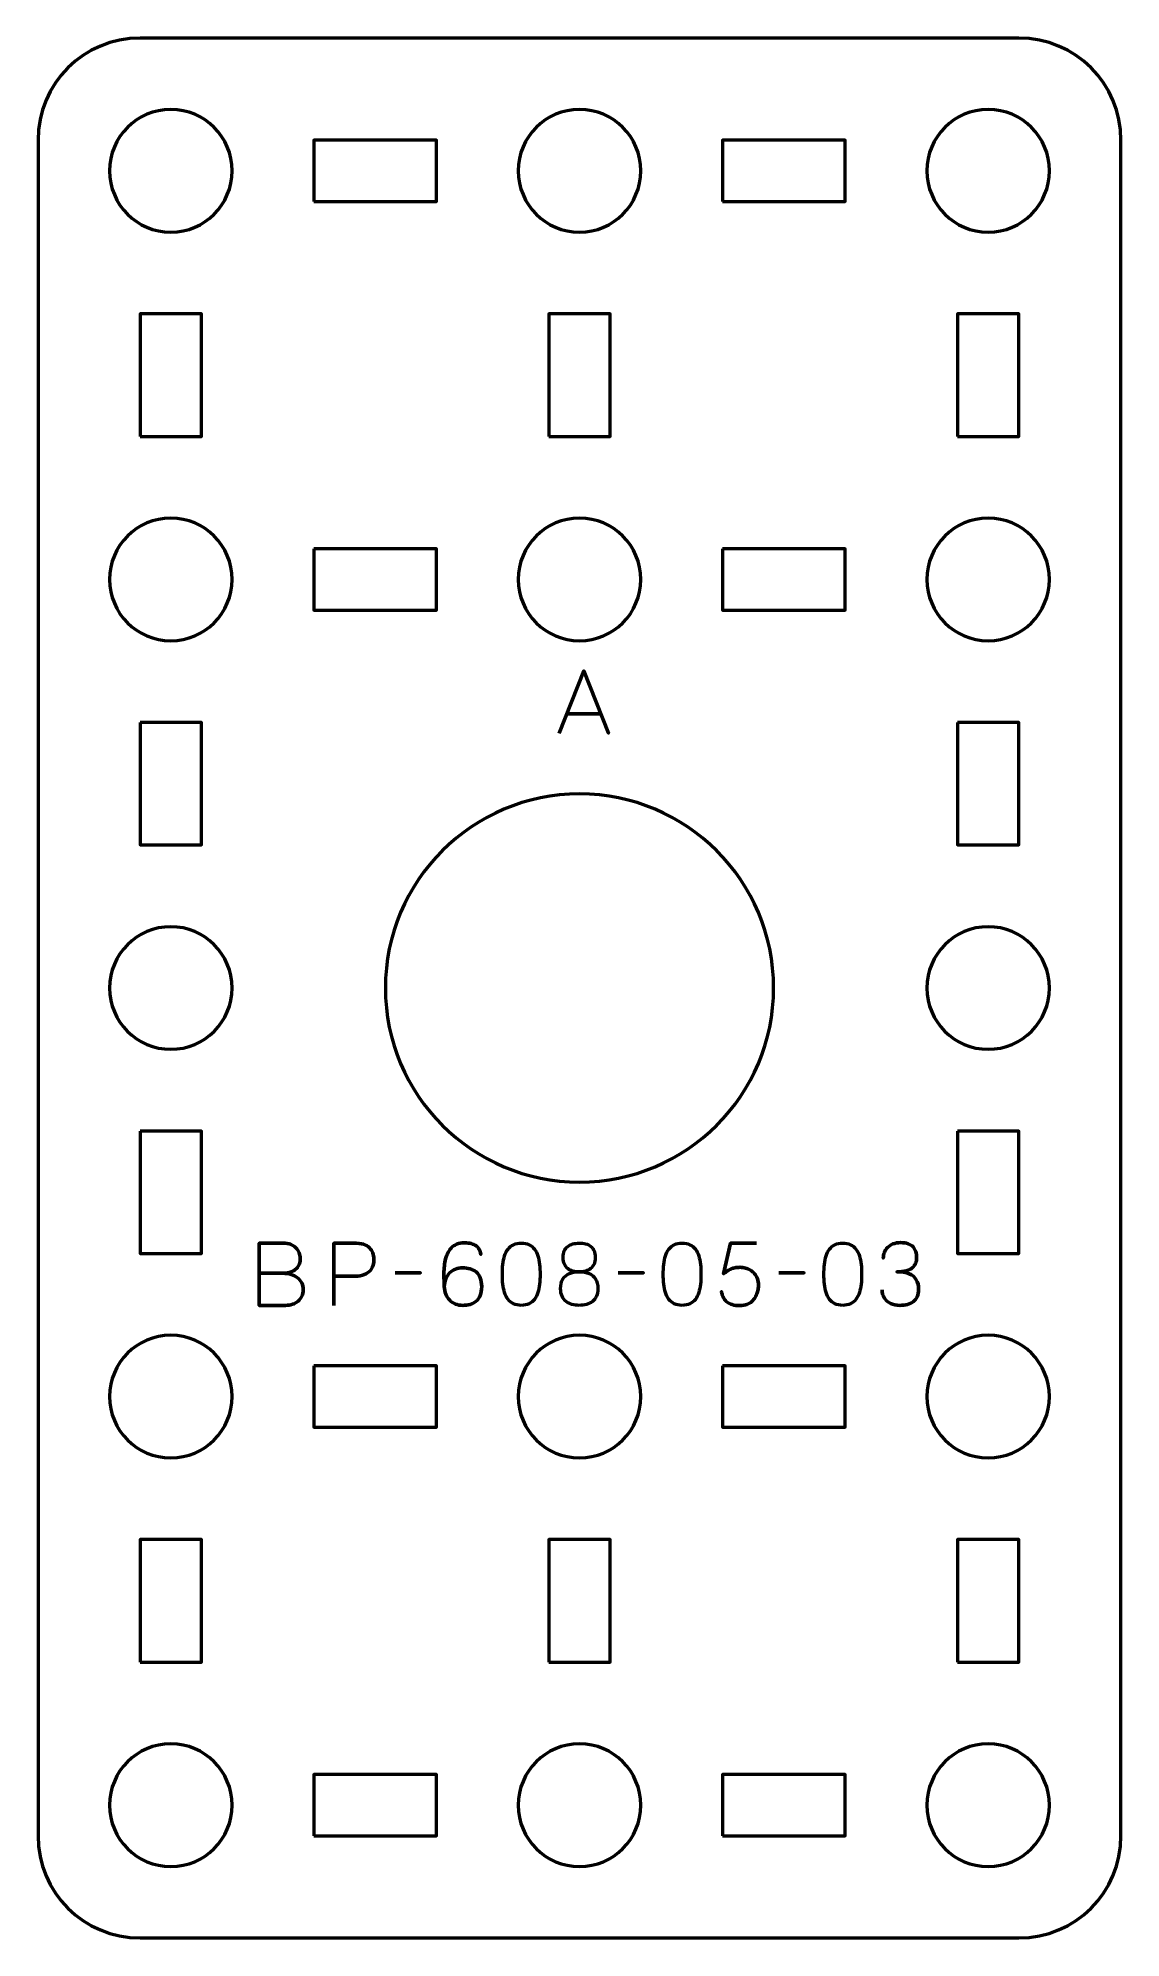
# Model space of a CAD drawing. Header units: centimetres. Extents: x -13.15 to -7.85, y -19.5 to -10.2.
import ezdxf

# ---------------------------------------------------------------- set-up
doc = ezdxf.new("R2010")
doc.units = ezdxf.units.CM
doc.header["$MEASUREMENT"] = 0
doc.layers.add('Layer 1', color=7, linetype='Continuous')

msp = doc.modelspace()

# ---------------------------------------------------------------- linework, layer by layer
at = {"layer": 'Layer 1', "lineweight": 53}
for points, knots in [([(-13.15002, -18.99995), (-13.15002, -18.99995), (-13.15002, -10.70005), (-13.15002, -10.70005), (-13.15002, -10.70005), (-13.15002, -10.42305), (-12.92693, -10.19995), (-12.64993, -10.19995), (-12.64993, -10.19995), (-12.64993, -10.19995), (-8.35007, -10.19995), (-8.35007, -10.19995), (-8.35007, -10.19995), (-8.07293, -10.19995), (-7.84997, -10.42305), (-7.84997, -10.70005), (-7.84997, -10.70005), (-7.84997, -10.70005), (-7.84997, -18.99995), (-7.84997, -18.99995), (-7.84997, -18.99995), (-7.84997, -19.27695), (-8.07293, -19.50005), (-8.35007, -19.50005), (-8.35007, -19.50005), (-8.35007, -19.50005), (-12.64993, -19.50005), (-12.64993, -19.50005), (-12.64993, -19.50005), (-12.92693, -19.50005), (-13.15002, -19.27695), (-13.15002, -18.99995)], [0, 0, 0, 0, 0.125, 0.125, 0.125, 0.125, 0.25, 0.25, 0.25, 0.25, 0.375, 0.375, 0.375, 0.375, 0.5, 0.5, 0.5, 0.5, 0.625, 0.625, 0.625, 0.625, 0.75, 0.75, 0.75, 0.75, 0.875, 0.875, 0.875, 0.875, 1, 1, 1, 1]), ([(-12.49999, -10.54998), (-12.33422, -10.54998), (-12.19999, -10.68435), (-12.19999, -10.84998), (-12.19999, -10.84998), (-12.19999, -11.01575), (-12.33422, -11.14998), (-12.49999, -11.14998), (-12.49999, -11.14998), (-12.66566, -11.14998), (-12.8, -11.01575), (-12.8, -10.84998), (-12.8, -10.84998), (-12.8, -10.68435), (-12.66566, -10.54998), (-12.49999, -10.54998)], [0, 0, 0, 0, 0.25, 0.25, 0.25, 0.25, 0.5, 0.5, 0.5, 0.5, 0.75, 0.75, 0.75, 0.75, 1, 1, 1, 1]), ([(-10.49992, -10.54998), (-10.33429, -10.54998), (-10.19992, -10.68435), (-10.19992, -10.84998), (-10.19992, -10.84998), (-10.19992, -11.01575), (-10.33429, -11.14998), (-10.49992, -11.14998), (-10.49992, -11.14998), (-10.66569, -11.14998), (-10.79992, -11.01575), (-10.79992, -10.84998), (-10.79992, -10.84998), (-10.79992, -10.68435), (-10.66569, -10.54998), (-10.49992, -10.54998)], [0, 0, 0, 0, 0.25, 0.25, 0.25, 0.25, 0.5, 0.5, 0.5, 0.5, 0.75, 0.75, 0.75, 0.75, 1, 1, 1, 1]), ([(-8.49999, -10.54998), (-8.33433, -10.54998), (-8.2, -10.68435), (-8.2, -10.84998), (-8.2, -10.84998), (-8.2, -11.01575), (-8.33433, -11.14998), (-8.49999, -11.14998), (-8.49999, -11.14998), (-8.66562, -11.14998), (-8.79999, -11.01575), (-8.79999, -10.84998), (-8.79999, -10.84998), (-8.79999, -10.68435), (-8.66562, -10.54998), (-8.49999, -10.54998)], [0, 0, 0, 0, 0.25, 0.25, 0.25, 0.25, 0.5, 0.5, 0.5, 0.5, 0.75, 0.75, 0.75, 0.75, 1, 1, 1, 1]), ([(-11.79998, -11.00005), (-11.79998, -11.00005), (-11.79998, -10.70005), (-11.79998, -10.70005), (-11.79998, -10.70005), (-11.79998, -10.70005), (-11.19997, -10.70005), (-11.19997, -10.70005), (-11.19997, -10.70005), (-11.19997, -10.70005), (-11.19997, -11.00005), (-11.19997, -11.00005), (-11.19997, -11.00005), (-11.19997, -11.00005), (-11.79998, -11.00005), (-11.79998, -11.00005)], [0, 0, 0, 0, 0.25, 0.25, 0.25, 0.25, 0.5, 0.5, 0.5, 0.5, 0.75, 0.75, 0.75, 0.75, 1, 1, 1, 1]), ([(-9.80001, -11.00005), (-9.80001, -11.00005), (-9.80001, -10.70005), (-9.80001, -10.70005), (-9.80001, -10.70005), (-9.80001, -10.70005), (-9.20001, -10.70005), (-9.20001, -10.70005), (-9.20001, -10.70005), (-9.20001, -10.70005), (-9.20001, -11.00005), (-9.20001, -11.00005), (-9.20001, -11.00005), (-9.20001, -11.00005), (-9.80001, -11.00005), (-9.80001, -11.00005)], [0, 0, 0, 0, 0.25, 0.25, 0.25, 0.25, 0.5, 0.5, 0.5, 0.5, 0.75, 0.75, 0.75, 0.75, 1, 1, 1, 1]), ([(-12.64993, -12.15), (-12.64993, -12.15), (-12.64993, -11.55), (-12.64993, -11.55), (-12.64993, -11.55), (-12.64993, -11.55), (-12.34992, -11.55), (-12.34992, -11.55), (-12.34992, -11.55), (-12.34992, -11.55), (-12.34992, -12.15), (-12.34992, -12.15), (-12.34992, -12.15), (-12.34992, -12.15), (-12.64993, -12.15), (-12.64993, -12.15)], [0, 0, 0, 0, 0.25, 0.25, 0.25, 0.25, 0.5, 0.5, 0.5, 0.5, 0.75, 0.75, 0.75, 0.75, 1, 1, 1, 1]), ([(-10.64999, -12.15), (-10.64999, -12.15), (-10.64999, -11.55), (-10.64999, -11.55), (-10.64999, -11.55), (-10.64999, -11.55), (-10.34999, -11.55), (-10.34999, -11.55), (-10.34999, -11.55), (-10.34999, -11.55), (-10.34999, -12.15), (-10.34999, -12.15), (-10.34999, -12.15), (-10.34999, -12.15), (-10.64999, -12.15), (-10.64999, -12.15)], [0, 0, 0, 0, 0.25, 0.25, 0.25, 0.25, 0.5, 0.5, 0.5, 0.5, 0.75, 0.75, 0.75, 0.75, 1, 1, 1, 1]), ([(-8.65006, -12.15), (-8.65006, -12.15), (-8.65006, -11.55), (-8.65006, -11.55), (-8.65006, -11.55), (-8.65006, -11.55), (-8.35007, -11.55), (-8.35007, -11.55), (-8.35007, -11.55), (-8.35007, -11.55), (-8.35007, -12.15), (-8.35007, -12.15), (-8.35007, -12.15), (-8.35007, -12.15), (-8.65006, -12.15), (-8.65006, -12.15)], [0, 0, 0, 0, 0.25, 0.25, 0.25, 0.25, 0.5, 0.5, 0.5, 0.5, 0.75, 0.75, 0.75, 0.75, 1, 1, 1, 1]), ([(-12.2, -12.85), (-12.2, -13.01577), (-12.33423, -13.15), (-12.50001, -13.15), (-12.50001, -13.15), (-12.66567, -13.15), (-12.80001, -13.01577), (-12.80001, -12.85), (-12.80001, -12.85), (-12.80001, -12.68433), (-12.66567, -12.54999), (-12.50001, -12.54999), (-12.50001, -12.54999), (-12.33423, -12.54999), (-12.2, -12.68433), (-12.2, -12.85)], [0, 0, 0, 0, 0.25, 0.25, 0.25, 0.25, 0.5, 0.5, 0.5, 0.5, 0.75, 0.75, 0.75, 0.75, 1, 1, 1, 1]), ([(-10.19993, -12.85), (-10.19993, -13.01577), (-10.3343, -13.15), (-10.49993, -13.15), (-10.49993, -13.15), (-10.6657, -13.15), (-10.79993, -13.01577), (-10.79993, -12.85), (-10.79993, -12.85), (-10.79993, -12.68433), (-10.6657, -12.54999), (-10.49993, -12.54999), (-10.49993, -12.54999), (-10.3343, -12.54999), (-10.19993, -12.68433), (-10.19993, -12.85)], [0, 0, 0, 0, 0.25, 0.25, 0.25, 0.25, 0.5, 0.5, 0.5, 0.5, 0.75, 0.75, 0.75, 0.75, 1, 1, 1, 1]), ([(-8.2, -12.85), (-8.2, -13.01577), (-8.33433, -13.15), (-8.5, -13.15), (-8.5, -13.15), (-8.66563, -13.15), (-8.8, -13.01577), (-8.8, -12.85), (-8.8, -12.85), (-8.8, -12.68433), (-8.66563, -12.54999), (-8.5, -12.54999), (-8.5, -12.54999), (-8.33433, -12.54999), (-8.2, -12.68433), (-8.2, -12.85)], [0, 0, 0, 0, 0.25, 0.25, 0.25, 0.25, 0.5, 0.5, 0.5, 0.5, 0.75, 0.75, 0.75, 0.75, 1, 1, 1, 1]), ([(-11.79999, -12.70006), (-11.79999, -12.70006), (-11.19998, -12.70006), (-11.19998, -12.70006), (-11.19998, -12.70006), (-11.19998, -12.70006), (-11.19998, -13.00007), (-11.19998, -13.00007), (-11.19998, -13.00007), (-11.19998, -13.00007), (-11.79999, -13.00007), (-11.79999, -13.00007), (-11.79999, -13.00007), (-11.79999, -13.00007), (-11.79999, -12.70006), (-11.79999, -12.70006)], [0, 0, 0, 0, 0.25, 0.25, 0.25, 0.25, 0.5, 0.5, 0.5, 0.5, 0.75, 0.75, 0.75, 0.75, 1, 1, 1, 1]), ([(-9.80002, -12.70006), (-9.80002, -12.70006), (-9.20002, -12.70006), (-9.20002, -12.70006), (-9.20002, -12.70006), (-9.20002, -12.70006), (-9.20002, -13.00007), (-9.20002, -13.00007), (-9.20002, -13.00007), (-9.20002, -13.00007), (-9.80002, -13.00007), (-9.80002, -13.00007), (-9.80002, -13.00007), (-9.80002, -13.00007), (-9.80002, -12.70006), (-9.80002, -12.70006)], [0, 0, 0, 0, 0.25, 0.25, 0.25, 0.25, 0.5, 0.5, 0.5, 0.5, 0.75, 0.75, 0.75, 0.75, 1, 1, 1, 1]), ([(-12.64994, -13.55001), (-12.64994, -13.55001), (-12.34993, -13.55001), (-12.34993, -13.55001), (-12.34993, -13.55001), (-12.34993, -13.55001), (-12.34993, -14.15002), (-12.34993, -14.15002), (-12.34993, -14.15002), (-12.34993, -14.15002), (-12.64994, -14.15002), (-12.64994, -14.15002), (-12.64994, -14.15002), (-12.64994, -14.15002), (-12.64994, -13.55001), (-12.64994, -13.55001)], [0, 0, 0, 0, 0.25, 0.25, 0.25, 0.25, 0.5, 0.5, 0.5, 0.5, 0.75, 0.75, 0.75, 0.75, 1, 1, 1, 1]), ([(-8.65007, -13.55001), (-8.65007, -13.55001), (-8.35007, -13.55001), (-8.35007, -13.55001), (-8.35007, -13.55001), (-8.35007, -13.55001), (-8.35007, -14.15002), (-8.35007, -14.15002), (-8.35007, -14.15002), (-8.35007, -14.15002), (-8.65007, -14.15002), (-8.65007, -14.15002), (-8.65007, -14.15002), (-8.65007, -14.15002), (-8.65007, -13.55001), (-8.65007, -13.55001)], [0, 0, 0, 0, 0.25, 0.25, 0.25, 0.25, 0.5, 0.5, 0.5, 0.5, 0.75, 0.75, 0.75, 0.75, 1, 1, 1, 1]), ([(-12.2, -14.85007), (-12.2, -15.0157), (-12.33423, -15.15007), (-12.50001, -15.15007), (-12.50001, -15.15007), (-12.66567, -15.15007), (-12.80001, -15.0157), (-12.80001, -14.85007), (-12.80001, -14.85007), (-12.80001, -14.6843), (-12.66567, -14.55007), (-12.50001, -14.55007), (-12.50001, -14.55007), (-12.33423, -14.55007), (-12.2, -14.6843), (-12.2, -14.85007)], [0, 0, 0, 0, 0.25, 0.25, 0.25, 0.25, 0.5, 0.5, 0.5, 0.5, 0.75, 0.75, 0.75, 0.75, 1, 1, 1, 1]), ([(-8.2, -14.85007), (-8.2, -15.0157), (-8.33433, -15.15007), (-8.5, -15.15007), (-8.5, -15.15007), (-8.66563, -15.15007), (-8.8, -15.0157), (-8.8, -14.85007), (-8.8, -14.85007), (-8.8, -14.6843), (-8.66563, -14.55007), (-8.5, -14.55007), (-8.5, -14.55007), (-8.33433, -14.55007), (-8.2, -14.6843), (-8.2, -14.85007)], [0, 0, 0, 0, 0.25, 0.25, 0.25, 0.25, 0.5, 0.5, 0.5, 0.5, 0.75, 0.75, 0.75, 0.75, 1, 1, 1, 1]), ([(-12.64994, -15.54998), (-12.64994, -15.54998), (-12.34993, -15.54998), (-12.34993, -15.54998), (-12.34993, -15.54998), (-12.34993, -15.54998), (-12.34993, -16.14998), (-12.34993, -16.14998), (-12.34993, -16.14998), (-12.34993, -16.14998), (-12.64994, -16.14998), (-12.64994, -16.14998), (-12.64994, -16.14998), (-12.64994, -16.14998), (-12.64994, -15.54998), (-12.64994, -15.54998)], [0, 0, 0, 0, 0.25, 0.25, 0.25, 0.25, 0.5, 0.5, 0.5, 0.5, 0.75, 0.75, 0.75, 0.75, 1, 1, 1, 1]), ([(-8.65007, -15.54998), (-8.65007, -15.54998), (-8.35007, -15.54998), (-8.35007, -15.54998), (-8.35007, -15.54998), (-8.35007, -15.54998), (-8.35007, -16.14998), (-8.35007, -16.14998), (-8.35007, -16.14998), (-8.35007, -16.14998), (-8.65007, -16.14998), (-8.65007, -16.14998), (-8.65007, -16.14998), (-8.65007, -16.14998), (-8.65007, -15.54998), (-8.65007, -15.54998)], [0, 0, 0, 0, 0.25, 0.25, 0.25, 0.25, 0.5, 0.5, 0.5, 0.5, 0.75, 0.75, 0.75, 0.75, 1, 1, 1, 1]), ([(-12.2, -16.85), (-12.2, -17.01567), (-12.33423, -17.15), (-12.50001, -17.15), (-12.50001, -17.15), (-12.66567, -17.15), (-12.80001, -17.01567), (-12.80001, -16.85), (-12.80001, -16.85), (-12.80001, -16.68437), (-12.66567, -16.55), (-12.50001, -16.55), (-12.50001, -16.55), (-12.33423, -16.55), (-12.2, -16.68437), (-12.2, -16.85)], [0, 0, 0, 0, 0.25, 0.25, 0.25, 0.25, 0.5, 0.5, 0.5, 0.5, 0.75, 0.75, 0.75, 0.75, 1, 1, 1, 1]), ([(-10.19993, -16.85), (-10.19993, -17.01567), (-10.3343, -17.15), (-10.49993, -17.15), (-10.49993, -17.15), (-10.6657, -17.15), (-10.79993, -17.01567), (-10.79993, -16.85), (-10.79993, -16.85), (-10.79993, -16.68437), (-10.6657, -16.55), (-10.49993, -16.55), (-10.49993, -16.55), (-10.3343, -16.55), (-10.19993, -16.68437), (-10.19993, -16.85)], [0, 0, 0, 0, 0.25, 0.25, 0.25, 0.25, 0.5, 0.5, 0.5, 0.5, 0.75, 0.75, 0.75, 0.75, 1, 1, 1, 1]), ([(-8.2, -16.85), (-8.2, -17.01567), (-8.33433, -17.15), (-8.5, -17.15), (-8.5, -17.15), (-8.66563, -17.15), (-8.8, -17.01567), (-8.8, -16.85), (-8.8, -16.85), (-8.8, -16.68437), (-8.66563, -16.55), (-8.5, -16.55), (-8.5, -16.55), (-8.33433, -16.55), (-8.2, -16.68437), (-8.2, -16.85)], [0, 0, 0, 0, 0.25, 0.25, 0.25, 0.25, 0.5, 0.5, 0.5, 0.5, 0.75, 0.75, 0.75, 0.75, 1, 1, 1, 1]), ([(-11.79999, -16.69993), (-11.79999, -16.69993), (-11.19998, -16.69993), (-11.19998, -16.69993), (-11.19998, -16.69993), (-11.19998, -16.69993), (-11.19998, -16.99993), (-11.19998, -16.99993), (-11.19998, -16.99993), (-11.19998, -16.99993), (-11.79999, -16.99993), (-11.79999, -16.99993), (-11.79999, -16.99993), (-11.79999, -16.99993), (-11.79999, -16.69993), (-11.79999, -16.69993)], [0, 0, 0, 0, 0.25, 0.25, 0.25, 0.25, 0.5, 0.5, 0.5, 0.5, 0.75, 0.75, 0.75, 0.75, 1, 1, 1, 1]), ([(-9.80002, -16.69993), (-9.80002, -16.69993), (-9.20002, -16.69993), (-9.20002, -16.69993), (-9.20002, -16.69993), (-9.20002, -16.69993), (-9.20002, -16.99993), (-9.20002, -16.99993), (-9.20002, -16.99993), (-9.20002, -16.99993), (-9.80002, -16.99993), (-9.80002, -16.99993), (-9.80002, -16.99993), (-9.80002, -16.99993), (-9.80002, -16.69993), (-9.80002, -16.69993)], [0, 0, 0, 0, 0.25, 0.25, 0.25, 0.25, 0.5, 0.5, 0.5, 0.5, 0.75, 0.75, 0.75, 0.75, 1, 1, 1, 1]), ([(-12.64993, -18.15), (-12.64993, -18.15), (-12.64993, -17.55), (-12.64993, -17.55), (-12.64993, -17.55), (-12.64993, -17.55), (-12.34992, -17.55), (-12.34992, -17.55), (-12.34992, -17.55), (-12.34992, -17.55), (-12.34992, -18.15), (-12.34992, -18.15), (-12.34992, -18.15), (-12.34992, -18.15), (-12.64993, -18.15), (-12.64993, -18.15)], [0, 0, 0, 0, 0.25, 0.25, 0.25, 0.25, 0.5, 0.5, 0.5, 0.5, 0.75, 0.75, 0.75, 0.75, 1, 1, 1, 1]), ([(-10.64999, -18.15), (-10.64999, -18.15), (-10.64999, -17.55), (-10.64999, -17.55), (-10.64999, -17.55), (-10.64999, -17.55), (-10.34999, -17.55), (-10.34999, -17.55), (-10.34999, -17.55), (-10.34999, -17.55), (-10.34999, -18.15), (-10.34999, -18.15), (-10.34999, -18.15), (-10.34999, -18.15), (-10.64999, -18.15), (-10.64999, -18.15)], [0, 0, 0, 0, 0.25, 0.25, 0.25, 0.25, 0.5, 0.5, 0.5, 0.5, 0.75, 0.75, 0.75, 0.75, 1, 1, 1, 1]), ([(-8.65006, -18.15), (-8.65006, -18.15), (-8.65006, -17.55), (-8.65006, -17.55), (-8.65006, -17.55), (-8.65006, -17.55), (-8.35007, -17.55), (-8.35007, -17.55), (-8.35007, -17.55), (-8.35007, -17.55), (-8.35007, -18.15), (-8.35007, -18.15), (-8.35007, -18.15), (-8.35007, -18.15), (-8.65006, -18.15), (-8.65006, -18.15)], [0, 0, 0, 0, 0.25, 0.25, 0.25, 0.25, 0.5, 0.5, 0.5, 0.5, 0.75, 0.75, 0.75, 0.75, 1, 1, 1, 1]), ([(-12.49999, -18.55002), (-12.33422, -18.55002), (-12.19999, -18.68425), (-12.19999, -18.85002), (-12.19999, -18.85002), (-12.19999, -19.01568), (-12.33422, -19.15002), (-12.49999, -19.15002), (-12.49999, -19.15002), (-12.66566, -19.15002), (-12.8, -19.01568), (-12.8, -18.85002), (-12.8, -18.85002), (-12.8, -18.68425), (-12.66566, -18.55002), (-12.49999, -18.55002)], [0, 0, 0, 0, 0.25, 0.25, 0.25, 0.25, 0.5, 0.5, 0.5, 0.5, 0.75, 0.75, 0.75, 0.75, 1, 1, 1, 1]), ([(-10.49992, -18.55002), (-10.33429, -18.55002), (-10.19992, -18.68425), (-10.19992, -18.85002), (-10.19992, -18.85002), (-10.19992, -19.01568), (-10.33429, -19.15002), (-10.49992, -19.15002), (-10.49992, -19.15002), (-10.66569, -19.15002), (-10.79992, -19.01568), (-10.79992, -18.85002), (-10.79992, -18.85002), (-10.79992, -18.68425), (-10.66569, -18.55002), (-10.49992, -18.55002)], [0, 0, 0, 0, 0.25, 0.25, 0.25, 0.25, 0.5, 0.5, 0.5, 0.5, 0.75, 0.75, 0.75, 0.75, 1, 1, 1, 1]), ([(-8.49999, -18.55002), (-8.33433, -18.55002), (-8.2, -18.68425), (-8.2, -18.85002), (-8.2, -18.85002), (-8.2, -19.01568), (-8.33433, -19.15002), (-8.49999, -19.15002), (-8.49999, -19.15002), (-8.66562, -19.15002), (-8.79999, -19.01568), (-8.79999, -18.85002), (-8.79999, -18.85002), (-8.79999, -18.68425), (-8.66562, -18.55002), (-8.49999, -18.55002)], [0, 0, 0, 0, 0.25, 0.25, 0.25, 0.25, 0.5, 0.5, 0.5, 0.5, 0.75, 0.75, 0.75, 0.75, 1, 1, 1, 1]), ([(-11.79998, -18.99995), (-11.79998, -18.99995), (-11.79998, -18.69995), (-11.79998, -18.69995), (-11.79998, -18.69995), (-11.79998, -18.69995), (-11.19997, -18.69995), (-11.19997, -18.69995), (-11.19997, -18.69995), (-11.19997, -18.69995), (-11.19997, -18.99995), (-11.19997, -18.99995), (-11.19997, -18.99995), (-11.19997, -18.99995), (-11.79998, -18.99995), (-11.79998, -18.99995)], [0, 0, 0, 0, 0.25, 0.25, 0.25, 0.25, 0.5, 0.5, 0.5, 0.5, 0.75, 0.75, 0.75, 0.75, 1, 1, 1, 1]), ([(-9.80001, -18.99995), (-9.80001, -18.99995), (-9.80001, -18.69995), (-9.80001, -18.69995), (-9.80001, -18.69995), (-9.80001, -18.69995), (-9.20001, -18.69995), (-9.20001, -18.69995), (-9.20001, -18.69995), (-9.20001, -18.69995), (-9.20001, -18.99995), (-9.20001, -18.99995), (-9.20001, -18.99995), (-9.20001, -18.99995), (-9.80001, -18.99995), (-9.80001, -18.99995)], [0, 0, 0, 0, 0.25, 0.25, 0.25, 0.25, 0.5, 0.5, 0.5, 0.5, 0.75, 0.75, 0.75, 0.75, 1, 1, 1, 1])]:
    msp.add_open_spline(points, degree=3, knots=knots, dxfattribs=at)
at = {"layer": 'Layer 1', "color": 30, "lineweight": 53}
for points, knots in [([(-10.60016, -13.60342), (-10.60016, -13.60342), (-10.47909, -13.2982), (-10.47909, -13.2982), (-10.47909, -13.2982), (-10.47909, -13.2982), (-10.35759, -13.60342), (-10.35759, -13.60342), (-10.35759, -13.60342), (-10.35759, -13.60342), (-10.47909, -13.2982), (-10.47909, -13.2982), (-10.47909, -13.2982), (-10.47909, -13.2982), (-10.60016, -13.60342), (-10.60016, -13.60342)], [0, 0, 0, 0, 0.25, 0.25, 0.25, 0.25, 0.5, 0.5, 0.5, 0.5, 0.75, 0.75, 0.75, 0.75, 1, 1, 1, 1]), ([(-10.56206, -13.50732), (-10.56206, -13.50732), (-10.39612, -13.50732), (-10.39612, -13.50732), (-10.39612, -13.50732), (-10.39612, -13.50732), (-10.56206, -13.50732), (-10.56206, -13.50732)], [0, 0, 0, 0, 0.5, 0.5, 0.5, 0.5, 1, 1, 1, 1]), ([(-12.06826, -16.24636), (-12.06826, -16.24636), (-11.951, -16.24636), (-11.951, -16.24636), (-11.951, -16.24636), (-11.93576, -16.24629), (-11.92278, -16.24418), (-11.91184, -16.24001), (-11.91184, -16.24001), (-11.90097, -16.23592), (-11.89216, -16.23035), (-11.88531, -16.22336), (-11.88531, -16.22336), (-11.87847, -16.21638), (-11.87353, -16.20848), (-11.87042, -16.19973), (-11.87042, -16.19973), (-11.86739, -16.19105), (-11.86598, -16.18202), (-11.86633, -16.17271), (-11.86633, -16.17271), (-11.86676, -16.16339), (-11.86873, -16.15436), (-11.87226, -16.14554), (-11.87226, -16.14554), (-11.87572, -16.13672), (-11.88094, -16.12875), (-11.88778, -16.12162), (-11.88778, -16.12162), (-11.89462, -16.1145), (-11.90316, -16.10885), (-11.91353, -16.10469), (-11.91353, -16.10469), (-11.92391, -16.10046), (-11.93611, -16.09827), (-11.95015, -16.0982), (-11.95015, -16.0982), (-11.95015, -16.0982), (-12.06826, -16.0982), (-12.06826, -16.0982), (-12.06826, -16.0982), (-12.06826, -16.0982), (-12.06826, -16.40342), (-12.06826, -16.40342), (-12.06826, -16.40342), (-12.06826, -16.40342), (-11.9383, -16.40342), (-11.9383, -16.40342), (-11.9383, -16.40342), (-11.92616, -16.40342), (-11.91487, -16.40166), (-11.90443, -16.3982), (-11.90443, -16.3982), (-11.89399, -16.39467), (-11.88489, -16.38966), (-11.87699, -16.38296), (-11.87699, -16.38296), (-11.86915, -16.37633), (-11.86302, -16.36828), (-11.85864, -16.35876), (-11.85864, -16.35876), (-11.85427, -16.34923), (-11.85201, -16.33844), (-11.85194, -16.32637), (-11.85194, -16.32637), (-11.85222, -16.31424), (-11.85476, -16.3033), (-11.85963, -16.2935), (-11.85963, -16.2935), (-11.8645, -16.28369), (-11.87127, -16.27529), (-11.88002, -16.26824), (-11.88002, -16.26824), (-11.88877, -16.26125), (-11.89921, -16.25582), (-11.91121, -16.25208), (-11.91121, -16.25208), (-11.9232, -16.24834), (-11.93646, -16.24644), (-11.951, -16.24636), (-11.951, -16.24636), (-11.93646, -16.24644), (-11.9232, -16.24834), (-11.91121, -16.25208), (-11.91121, -16.25208), (-11.89921, -16.25582), (-11.88877, -16.26125), (-11.88002, -16.26824), (-11.88002, -16.26824), (-11.87127, -16.27529), (-11.8645, -16.28369), (-11.85963, -16.2935), (-11.85963, -16.2935), (-11.85476, -16.3033), (-11.85222, -16.31424), (-11.85194, -16.32637), (-11.85194, -16.32637), (-11.85201, -16.33844), (-11.85427, -16.34923), (-11.85864, -16.35876), (-11.85864, -16.35876), (-11.86302, -16.36828), (-11.86915, -16.37633), (-11.87699, -16.38296), (-11.87699, -16.38296), (-11.88489, -16.38966), (-11.89399, -16.39467), (-11.90443, -16.3982), (-11.90443, -16.3982), (-11.91487, -16.40166), (-11.92616, -16.40342), (-11.9383, -16.40342), (-11.9383, -16.40342), (-11.9383, -16.40342), (-12.06826, -16.40342), (-12.06826, -16.40342), (-12.06826, -16.40342), (-12.06826, -16.40342), (-12.06826, -16.0982), (-12.06826, -16.0982), (-12.06826, -16.0982), (-12.06826, -16.0982), (-11.95015, -16.0982), (-11.95015, -16.0982), (-11.95015, -16.0982), (-11.93611, -16.09827), (-11.92391, -16.10046), (-11.91353, -16.10469), (-11.91353, -16.10469), (-11.90316, -16.10885), (-11.89462, -16.1145), (-11.88778, -16.12162), (-11.88778, -16.12162), (-11.88094, -16.12875), (-11.87572, -16.13672), (-11.87226, -16.14554), (-11.87226, -16.14554), (-11.86873, -16.15436), (-11.86676, -16.16339), (-11.86633, -16.17271), (-11.86633, -16.17271), (-11.86598, -16.18202), (-11.86739, -16.19105), (-11.87042, -16.19973), (-11.87042, -16.19973), (-11.87353, -16.20848), (-11.87847, -16.21638), (-11.88531, -16.22336), (-11.88531, -16.22336), (-11.89216, -16.23035), (-11.90097, -16.23592), (-11.91184, -16.24001), (-11.91184, -16.24001), (-11.92278, -16.24418), (-11.93576, -16.24629), (-11.951, -16.24636), (-11.951, -16.24636), (-11.951, -16.24636), (-12.06826, -16.24636), (-12.06826, -16.24636)], [0, 0, 0, 0, 0.025, 0.025, 0.025, 0.025, 0.05, 0.05, 0.05, 0.05, 0.075, 0.075, 0.075, 0.075, 0.1, 0.1, 0.1, 0.1, 0.125, 0.125, 0.125, 0.125, 0.15, 0.15, 0.15, 0.15, 0.175, 0.175, 0.175, 0.175, 0.2, 0.2, 0.2, 0.2, 0.225, 0.225, 0.225, 0.225, 0.25, 0.25, 0.25, 0.25, 0.275, 0.275, 0.275, 0.275, 0.3, 0.3, 0.3, 0.3, 0.325, 0.325, 0.325, 0.325, 0.35, 0.35, 0.35, 0.35, 0.375, 0.375, 0.375, 0.375, 0.4, 0.4, 0.4, 0.4, 0.425, 0.425, 0.425, 0.425, 0.45, 0.45, 0.45, 0.45, 0.475, 0.475, 0.475, 0.475, 0.5, 0.5, 0.5, 0.5, 0.525, 0.525, 0.525, 0.525, 0.55, 0.55, 0.55, 0.55, 0.575, 0.575, 0.575, 0.575, 0.6, 0.6, 0.6, 0.6, 0.625, 0.625, 0.625, 0.625, 0.65, 0.65, 0.65, 0.65, 0.675, 0.675, 0.675, 0.675, 0.7, 0.7, 0.7, 0.7, 0.725, 0.725, 0.725, 0.725, 0.75, 0.75, 0.75, 0.75, 0.775, 0.775, 0.775, 0.775, 0.8, 0.8, 0.8, 0.8, 0.825, 0.825, 0.825, 0.825, 0.85, 0.85, 0.85, 0.85, 0.875, 0.875, 0.875, 0.875, 0.9, 0.9, 0.9, 0.9, 0.925, 0.925, 0.925, 0.925, 0.95, 0.95, 0.95, 0.95, 0.975, 0.975, 0.975, 0.975, 1, 1, 1, 1]), ([(-11.70208, -16.40342), (-11.70208, -16.40342), (-11.70208, -16.0982), (-11.70208, -16.0982), (-11.70208, -16.0982), (-11.70208, -16.0982), (-11.60471, -16.0982), (-11.60471, -16.0982), (-11.60471, -16.0982), (-11.58524, -16.09827), (-11.56923, -16.10046), (-11.5566, -16.10469), (-11.5566, -16.10469), (-11.54404, -16.10885), (-11.53416, -16.11464), (-11.52703, -16.12198), (-11.52703, -16.12198), (-11.51991, -16.12924), (-11.51483, -16.13757), (-11.51172, -16.14695), (-11.51172, -16.14695), (-11.50869, -16.15634), (-11.50693, -16.16614), (-11.5065, -16.17652), (-11.5065, -16.17652), (-11.50601, -16.18689), (-11.50721, -16.19705), (-11.51003, -16.20692), (-11.51003, -16.20692), (-11.51292, -16.2168), (-11.51779, -16.22576), (-11.52478, -16.23381), (-11.52478, -16.23381), (-11.53169, -16.24185), (-11.54107, -16.24827), (-11.55286, -16.253), (-11.55286, -16.253), (-11.56464, -16.25779), (-11.57924, -16.26019), (-11.59667, -16.26033), (-11.59667, -16.26033), (-11.59667, -16.26033), (-11.70208, -16.26033), (-11.70208, -16.26033), (-11.70208, -16.26033), (-11.70208, -16.26033), (-11.59667, -16.26033), (-11.59667, -16.26033), (-11.59667, -16.26033), (-11.5796, -16.26019), (-11.56513, -16.25779), (-11.55342, -16.253), (-11.55342, -16.253), (-11.54164, -16.24827), (-11.53225, -16.24185), (-11.5252, -16.23381), (-11.5252, -16.23381), (-11.51821, -16.22576), (-11.5132, -16.2168), (-11.51024, -16.20692), (-11.51024, -16.20692), (-11.50728, -16.19705), (-11.50601, -16.18689), (-11.5065, -16.17652), (-11.5065, -16.17652), (-11.50693, -16.16614), (-11.50869, -16.15634), (-11.51186, -16.14695), (-11.51186, -16.14695), (-11.51497, -16.13757), (-11.52019, -16.12924), (-11.52732, -16.12198), (-11.52732, -16.12198), (-11.53451, -16.11464), (-11.54439, -16.10885), (-11.55695, -16.10469), (-11.55695, -16.10469), (-11.56958, -16.10046), (-11.58545, -16.09827), (-11.60471, -16.0982), (-11.60471, -16.0982), (-11.60471, -16.0982), (-11.70208, -16.0982), (-11.70208, -16.0982), (-11.70208, -16.0982), (-11.70208, -16.0982), (-11.70208, -16.40342), (-11.70208, -16.40342)], [0, 0, 0, 0, 0.0454545, 0.0454545, 0.0454545, 0.0454545, 0.0909091, 0.0909091, 0.0909091, 0.0909091, 0.1363636, 0.1363636, 0.1363636, 0.1363636, 0.1818182, 0.1818182, 0.1818182, 0.1818182, 0.2272727, 0.2272727, 0.2272727, 0.2272727, 0.2727273, 0.2727273, 0.2727273, 0.2727273, 0.3181818, 0.3181818, 0.3181818, 0.3181818, 0.3636364, 0.3636364, 0.3636364, 0.3636364, 0.4090909, 0.4090909, 0.4090909, 0.4090909, 0.4545455, 0.4545455, 0.4545455, 0.4545455, 0.5, 0.5, 0.5, 0.5, 0.5454545, 0.5454545, 0.5454545, 0.5454545, 0.5909091, 0.5909091, 0.5909091, 0.5909091, 0.6363636, 0.6363636, 0.6363636, 0.6363636, 0.6818182, 0.6818182, 0.6818182, 0.6818182, 0.7272727, 0.7272727, 0.7272727, 0.7272727, 0.7727273, 0.7727273, 0.7727273, 0.7727273, 0.8181818, 0.8181818, 0.8181818, 0.8181818, 0.8636364, 0.8636364, 0.8636364, 0.8636364, 0.9090909, 0.9090909, 0.9090909, 0.9090909, 0.9545455, 0.9545455, 0.9545455, 0.9545455, 1, 1, 1, 1]), ([(-11.16149, -16.31156), (-11.16142, -16.29773), (-11.15917, -16.28524), (-11.15465, -16.27395), (-11.15465, -16.27395), (-11.15021, -16.26273), (-11.14393, -16.25307), (-11.13581, -16.24495), (-11.13581, -16.24495), (-11.12777, -16.23691), (-11.11824, -16.2307), (-11.10738, -16.22633), (-11.10738, -16.22633), (-11.09651, -16.22195), (-11.08459, -16.21977), (-11.07175, -16.21969), (-11.07175, -16.21969), (-11.05884, -16.21962), (-11.04677, -16.22125), (-11.03555, -16.22449), (-11.03555, -16.22449), (-11.02433, -16.22767), (-11.01453, -16.23289), (-11.00599, -16.24009), (-11.00599, -16.24009), (-10.99745, -16.24721), (-10.99075, -16.25667), (-10.98595, -16.26845), (-10.98595, -16.26845), (-10.98116, -16.28023), (-10.97869, -16.29455), (-10.97862, -16.31156), (-10.97862, -16.31156), (-10.97869, -16.32856), (-10.98116, -16.34288), (-10.98595, -16.35467), (-10.98595, -16.35467), (-10.99075, -16.36645), (-10.99745, -16.3759), (-11.00599, -16.38303), (-11.00599, -16.38303), (-11.01453, -16.39023), (-11.02433, -16.39545), (-11.03555, -16.39862), (-11.03555, -16.39862), (-11.04677, -16.40187), (-11.05884, -16.40349), (-11.07175, -16.40342), (-11.07175, -16.40342), (-11.08459, -16.40335), (-11.09637, -16.40116), (-11.10717, -16.39679), (-11.10717, -16.39679), (-11.11789, -16.39241), (-11.1272, -16.3862), (-11.13518, -16.37809), (-11.13518, -16.37809), (-11.14315, -16.37005), (-11.14943, -16.36038), (-11.15394, -16.34909), (-11.15394, -16.34909), (-11.15853, -16.33787), (-11.161, -16.32539), (-11.16149, -16.31156), (-11.16149, -16.31156), (-11.16178, -16.30457), (-11.16213, -16.29625), (-11.16262, -16.28658), (-11.16262, -16.28658), (-11.16312, -16.27684), (-11.1634, -16.26626), (-11.16347, -16.2549), (-11.16347, -16.2549), (-11.16354, -16.24347), (-11.16319, -16.23169), (-11.16227, -16.21962), (-11.16227, -16.21962), (-11.16142, -16.20749), (-11.15973, -16.19556), (-11.15726, -16.18378), (-11.15726, -16.18378), (-11.15479, -16.17207), (-11.15126, -16.16099), (-11.14661, -16.15062), (-11.14661, -16.15062), (-11.14195, -16.14025), (-11.13595, -16.13108), (-11.12854, -16.1231), (-11.12854, -16.1231), (-11.12107, -16.11513), (-11.11196, -16.10885), (-11.10117, -16.10427), (-11.10117, -16.10427), (-11.09037, -16.09975), (-11.0776, -16.09742), (-11.06286, -16.09735), (-11.06286, -16.09735), (-11.05002, -16.09742), (-11.03915, -16.09869), (-11.03012, -16.10116), (-11.03012, -16.10116), (-11.02109, -16.10363), (-11.01368, -16.10695), (-11.00775, -16.11104), (-11.00775, -16.11104), (-11.0019, -16.1152), (-10.99724, -16.11972), (-10.99386, -16.12473), (-10.99386, -16.12473), (-10.99047, -16.12967), (-10.98793, -16.13468), (-10.98638, -16.13969), (-10.98638, -16.13969), (-10.98475, -16.14469), (-10.9837, -16.14935), (-10.98327, -16.15366), (-10.98327, -16.15366), (-10.9837, -16.14935), (-10.98475, -16.14469), (-10.98638, -16.13969), (-10.98638, -16.13969), (-10.98793, -16.13468), (-10.99047, -16.12967), (-10.99386, -16.12473), (-10.99386, -16.12473), (-10.99724, -16.11972), (-11.0019, -16.1152), (-11.00775, -16.11104), (-11.00775, -16.11104), (-11.01368, -16.10695), (-11.02109, -16.10363), (-11.03012, -16.10116), (-11.03012, -16.10116), (-11.03915, -16.09869), (-11.05002, -16.09742), (-11.06286, -16.09735), (-11.06286, -16.09735), (-11.0776, -16.09742), (-11.09037, -16.09975), (-11.10117, -16.10427), (-11.10117, -16.10427), (-11.11196, -16.10885), (-11.12107, -16.11513), (-11.12854, -16.1231), (-11.12854, -16.1231), (-11.13595, -16.13108), (-11.14195, -16.14025), (-11.14661, -16.15062), (-11.14661, -16.15062), (-11.15126, -16.16099), (-11.15479, -16.17207), (-11.15726, -16.18378), (-11.15726, -16.18378), (-11.15973, -16.19556), (-11.16142, -16.20749), (-11.16227, -16.21962), (-11.16227, -16.21962), (-11.16319, -16.23169), (-11.16354, -16.24347), (-11.16347, -16.2549), (-11.16347, -16.2549), (-11.1634, -16.26626), (-11.16312, -16.27684), (-11.16262, -16.28658), (-11.16262, -16.28658), (-11.16213, -16.29625), (-11.16178, -16.30457), (-11.16149, -16.31156), (-11.16149, -16.31156), (-11.161, -16.32539), (-11.15853, -16.33787), (-11.15394, -16.34909), (-11.15394, -16.34909), (-11.14943, -16.36038), (-11.14315, -16.37005), (-11.13518, -16.37809), (-11.13518, -16.37809), (-11.1272, -16.3862), (-11.11789, -16.39241), (-11.10717, -16.39679), (-11.10717, -16.39679), (-11.09637, -16.40116), (-11.08459, -16.40335), (-11.07175, -16.40342), (-11.07175, -16.40342), (-11.05884, -16.40349), (-11.04677, -16.40187), (-11.03555, -16.39862), (-11.03555, -16.39862), (-11.02433, -16.39545), (-11.01453, -16.39023), (-11.00599, -16.38303), (-11.00599, -16.38303), (-10.99745, -16.3759), (-10.99075, -16.36645), (-10.98595, -16.35467), (-10.98595, -16.35467), (-10.98116, -16.34288), (-10.97869, -16.32856), (-10.97862, -16.31156), (-10.97862, -16.31156), (-10.97869, -16.29455), (-10.98116, -16.28023), (-10.98595, -16.26845), (-10.98595, -16.26845), (-10.99075, -16.25667), (-10.99745, -16.24721), (-11.00599, -16.24009), (-11.00599, -16.24009), (-11.01453, -16.23289), (-11.02433, -16.22767), (-11.03555, -16.22449), (-11.03555, -16.22449), (-11.04677, -16.22125), (-11.05884, -16.21962), (-11.07175, -16.21969), (-11.07175, -16.21969), (-11.08459, -16.21977), (-11.09651, -16.22195), (-11.10738, -16.22633), (-11.10738, -16.22633), (-11.11824, -16.2307), (-11.12777, -16.23691), (-11.13581, -16.24495), (-11.13581, -16.24495), (-11.14393, -16.25307), (-11.15021, -16.26273), (-11.15465, -16.27395), (-11.15465, -16.27395), (-11.15917, -16.28524), (-11.16142, -16.29773), (-11.16149, -16.31156)], [0, 0, 0, 0, 0.0172414, 0.0172414, 0.0172414, 0.0172414, 0.0344828, 0.0344828, 0.0344828, 0.0344828, 0.0517241, 0.0517241, 0.0517241, 0.0517241, 0.0689655, 0.0689655, 0.0689655, 0.0689655, 0.0862069, 0.0862069, 0.0862069, 0.0862069, 0.1034483, 0.1034483, 0.1034483, 0.1034483, 0.1206897, 0.1206897, 0.1206897, 0.1206897, 0.137931, 0.137931, 0.137931, 0.137931, 0.1551724, 0.1551724, 0.1551724, 0.1551724, 0.1724138, 0.1724138, 0.1724138, 0.1724138, 0.1896552, 0.1896552, 0.1896552, 0.1896552, 0.2068966, 0.2068966, 0.2068966, 0.2068966, 0.2241379, 0.2241379, 0.2241379, 0.2241379, 0.2413793, 0.2413793, 0.2413793, 0.2413793, 0.2586207, 0.2586207, 0.2586207, 0.2586207, 0.2758621, 0.2758621, 0.2758621, 0.2758621, 0.2931034, 0.2931034, 0.2931034, 0.2931034, 0.3103448, 0.3103448, 0.3103448, 0.3103448, 0.3275862, 0.3275862, 0.3275862, 0.3275862, 0.3448276, 0.3448276, 0.3448276, 0.3448276, 0.362069, 0.362069, 0.362069, 0.362069, 0.3793103, 0.3793103, 0.3793103, 0.3793103, 0.3965517, 0.3965517, 0.3965517, 0.3965517, 0.4137931, 0.4137931, 0.4137931, 0.4137931, 0.4310345, 0.4310345, 0.4310345, 0.4310345, 0.4482759, 0.4482759, 0.4482759, 0.4482759, 0.4655172, 0.4655172, 0.4655172, 0.4655172, 0.4827586, 0.4827586, 0.4827586, 0.4827586, 0.5, 0.5, 0.5, 0.5, 0.5172414, 0.5172414, 0.5172414, 0.5172414, 0.5344828, 0.5344828, 0.5344828, 0.5344828, 0.5517241, 0.5517241, 0.5517241, 0.5517241, 0.5689655, 0.5689655, 0.5689655, 0.5689655, 0.5862069, 0.5862069, 0.5862069, 0.5862069, 0.6034483, 0.6034483, 0.6034483, 0.6034483, 0.6206897, 0.6206897, 0.6206897, 0.6206897, 0.637931, 0.637931, 0.637931, 0.637931, 0.6551724, 0.6551724, 0.6551724, 0.6551724, 0.6724138, 0.6724138, 0.6724138, 0.6724138, 0.6896552, 0.6896552, 0.6896552, 0.6896552, 0.7068966, 0.7068966, 0.7068966, 0.7068966, 0.7241379, 0.7241379, 0.7241379, 0.7241379, 0.7413793, 0.7413793, 0.7413793, 0.7413793, 0.7586207, 0.7586207, 0.7586207, 0.7586207, 0.7758621, 0.7758621, 0.7758621, 0.7758621, 0.7931034, 0.7931034, 0.7931034, 0.7931034, 0.8103448, 0.8103448, 0.8103448, 0.8103448, 0.8275862, 0.8275862, 0.8275862, 0.8275862, 0.8448276, 0.8448276, 0.8448276, 0.8448276, 0.862069, 0.862069, 0.862069, 0.862069, 0.8793103, 0.8793103, 0.8793103, 0.8793103, 0.8965517, 0.8965517, 0.8965517, 0.8965517, 0.9137931, 0.9137931, 0.9137931, 0.9137931, 0.9310345, 0.9310345, 0.9310345, 0.9310345, 0.9482759, 0.9482759, 0.9482759, 0.9482759, 0.9655172, 0.9655172, 0.9655172, 0.9655172, 0.9827586, 0.9827586, 0.9827586, 0.9827586, 1, 1, 1, 1]), ([(-10.78515, -16.40342), (-10.77034, -16.40335), (-10.75757, -16.40074), (-10.74691, -16.39566), (-10.74691, -16.39566), (-10.73633, -16.39058), (-10.72751, -16.38331), (-10.72046, -16.37407), (-10.72046, -16.37407), (-10.71347, -16.36476), (-10.70797, -16.35375), (-10.70388, -16.34105), (-10.70388, -16.34105), (-10.69985, -16.32835), (-10.69696, -16.31445), (-10.69534, -16.29921), (-10.69534, -16.29921), (-10.69364, -16.28397), (-10.6928, -16.26795), (-10.69287, -16.25102), (-10.69287, -16.25102), (-10.6928, -16.23416), (-10.69364, -16.21814), (-10.69534, -16.20297), (-10.69534, -16.20297), (-10.69696, -16.1878), (-10.69985, -16.17383), (-10.70388, -16.16113), (-10.70388, -16.16113), (-10.70797, -16.1485), (-10.71347, -16.1375), (-10.72046, -16.12811), (-10.72046, -16.12811), (-10.72751, -16.1188), (-10.73633, -16.11153), (-10.74691, -16.10645), (-10.74691, -16.10645), (-10.75757, -16.1013), (-10.77034, -16.09869), (-10.78515, -16.09862), (-10.78515, -16.09862), (-10.79997, -16.09869), (-10.81274, -16.1013), (-10.8234, -16.10645), (-10.8234, -16.10645), (-10.83398, -16.11153), (-10.8428, -16.1188), (-10.84985, -16.12811), (-10.84985, -16.12811), (-10.85684, -16.1375), (-10.86234, -16.1485), (-10.86643, -16.16113), (-10.86643, -16.16113), (-10.87046, -16.17383), (-10.87335, -16.1878), (-10.87497, -16.20297), (-10.87497, -16.20297), (-10.87666, -16.21814), (-10.87751, -16.23416), (-10.87744, -16.25102), (-10.87744, -16.25102), (-10.87751, -16.26795), (-10.87666, -16.28397), (-10.87497, -16.29921), (-10.87497, -16.29921), (-10.87335, -16.31445), (-10.87046, -16.32835), (-10.86643, -16.34105), (-10.86643, -16.34105), (-10.86234, -16.35375), (-10.85684, -16.36476), (-10.84985, -16.37407), (-10.84985, -16.37407), (-10.8428, -16.38331), (-10.83398, -16.39058), (-10.8234, -16.39566), (-10.8234, -16.39566), (-10.81274, -16.40074), (-10.79997, -16.40335), (-10.78515, -16.40342)], [0, 0, 0, 0, 0.05, 0.05, 0.05, 0.05, 0.1, 0.1, 0.1, 0.1, 0.15, 0.15, 0.15, 0.15, 0.2, 0.2, 0.2, 0.2, 0.25, 0.25, 0.25, 0.25, 0.3, 0.3, 0.3, 0.3, 0.35, 0.35, 0.35, 0.35, 0.4, 0.4, 0.4, 0.4, 0.45, 0.45, 0.45, 0.45, 0.5, 0.5, 0.5, 0.5, 0.55, 0.55, 0.55, 0.55, 0.6, 0.6, 0.6, 0.6, 0.65, 0.65, 0.65, 0.65, 0.7, 0.7, 0.7, 0.7, 0.75, 0.75, 0.75, 0.75, 0.8, 0.8, 0.8, 0.8, 0.85, 0.85, 0.85, 0.85, 0.9, 0.9, 0.9, 0.9, 0.95, 0.95, 0.95, 0.95, 1, 1, 1, 1]), ([(-10.78515, -16.40342), (-10.77034, -16.40335), (-10.75757, -16.40074), (-10.74691, -16.39566), (-10.74691, -16.39566), (-10.73633, -16.39058), (-10.72751, -16.38331), (-10.72046, -16.37407), (-10.72046, -16.37407), (-10.71347, -16.36476), (-10.70797, -16.35375), (-10.70388, -16.34105), (-10.70388, -16.34105), (-10.69985, -16.32835), (-10.69696, -16.31445), (-10.69534, -16.29921), (-10.69534, -16.29921), (-10.69364, -16.28397), (-10.6928, -16.26795), (-10.69287, -16.25102), (-10.69287, -16.25102), (-10.6928, -16.23416), (-10.69364, -16.21814), (-10.69534, -16.20297), (-10.69534, -16.20297), (-10.69696, -16.1878), (-10.69985, -16.17383), (-10.70388, -16.16113), (-10.70388, -16.16113), (-10.70797, -16.1485), (-10.71347, -16.1375), (-10.72046, -16.12811), (-10.72046, -16.12811), (-10.72751, -16.1188), (-10.73633, -16.11153), (-10.74691, -16.10645), (-10.74691, -16.10645), (-10.75757, -16.1013), (-10.77034, -16.09869), (-10.78515, -16.09862), (-10.78515, -16.09862), (-10.79997, -16.09869), (-10.81274, -16.1013), (-10.8234, -16.10645), (-10.8234, -16.10645), (-10.83398, -16.11153), (-10.8428, -16.1188), (-10.84985, -16.12811), (-10.84985, -16.12811), (-10.85684, -16.1375), (-10.86234, -16.1485), (-10.86643, -16.16113), (-10.86643, -16.16113), (-10.87046, -16.17383), (-10.87335, -16.1878), (-10.87497, -16.20297), (-10.87497, -16.20297), (-10.87666, -16.21814), (-10.87751, -16.23416), (-10.87744, -16.25102), (-10.87744, -16.25102), (-10.87751, -16.26795), (-10.87666, -16.28397), (-10.87497, -16.29921), (-10.87497, -16.29921), (-10.87335, -16.31445), (-10.87046, -16.32835), (-10.86643, -16.34105), (-10.86643, -16.34105), (-10.86234, -16.35375), (-10.85684, -16.36476), (-10.84985, -16.37407), (-10.84985, -16.37407), (-10.8428, -16.38331), (-10.83398, -16.39058), (-10.8234, -16.39566), (-10.8234, -16.39566), (-10.81274, -16.40074), (-10.79997, -16.40335), (-10.78515, -16.40342)], [0, 0, 0, 0, 0.05, 0.05, 0.05, 0.05, 0.1, 0.1, 0.1, 0.1, 0.15, 0.15, 0.15, 0.15, 0.2, 0.2, 0.2, 0.2, 0.25, 0.25, 0.25, 0.25, 0.3, 0.3, 0.3, 0.3, 0.35, 0.35, 0.35, 0.35, 0.4, 0.4, 0.4, 0.4, 0.45, 0.45, 0.45, 0.45, 0.5, 0.5, 0.5, 0.5, 0.55, 0.55, 0.55, 0.55, 0.6, 0.6, 0.6, 0.6, 0.65, 0.65, 0.65, 0.65, 0.7, 0.7, 0.7, 0.7, 0.75, 0.75, 0.75, 0.75, 0.8, 0.8, 0.8, 0.8, 0.85, 0.85, 0.85, 0.85, 0.9, 0.9, 0.9, 0.9, 0.95, 0.95, 0.95, 0.95, 1, 1, 1, 1]), ([(-10.50152, -16.23959), (-10.49066, -16.23959), (-10.4805, -16.23832), (-10.47097, -16.23578), (-10.47097, -16.23578), (-10.46152, -16.23317), (-10.45319, -16.22908), (-10.44593, -16.2235), (-10.44593, -16.2235), (-10.43873, -16.21793), (-10.43309, -16.21066), (-10.42899, -16.2017), (-10.42899, -16.2017), (-10.4249, -16.19281), (-10.42286, -16.18202), (-10.42279, -16.16932), (-10.42279, -16.16932), (-10.42286, -16.15662), (-10.42483, -16.14575), (-10.42871, -16.13672), (-10.42871, -16.13672), (-10.43259, -16.12769), (-10.4381, -16.12028), (-10.44515, -16.11457), (-10.44515, -16.11457), (-10.45221, -16.10892), (-10.46053, -16.10476), (-10.47013, -16.10215), (-10.47013, -16.10215), (-10.47965, -16.09954), (-10.49017, -16.09841), (-10.50152, -16.09862), (-10.50152, -16.09862), (-10.51288, -16.09876), (-10.5234, -16.10025), (-10.53292, -16.10286), (-10.53292, -16.10286), (-10.54252, -16.10554), (-10.55084, -16.10963), (-10.5579, -16.1152), (-10.5579, -16.1152), (-10.56495, -16.12078), (-10.57046, -16.12804), (-10.57434, -16.13693), (-10.57434, -16.13693), (-10.57822, -16.14589), (-10.58019, -16.15662), (-10.58026, -16.16932), (-10.58026, -16.16932), (-10.58019, -16.18202), (-10.57815, -16.19281), (-10.57405, -16.2017), (-10.57405, -16.2017), (-10.56996, -16.21066), (-10.56432, -16.21793), (-10.55705, -16.2235), (-10.55705, -16.2235), (-10.54985, -16.22908), (-10.54153, -16.23317), (-10.53207, -16.23578), (-10.53207, -16.23578), (-10.52255, -16.23832), (-10.51239, -16.23959), (-10.50152, -16.23959)], [0, 0, 0, 0, 0.0625, 0.0625, 0.0625, 0.0625, 0.125, 0.125, 0.125, 0.125, 0.1875, 0.1875, 0.1875, 0.1875, 0.25, 0.25, 0.25, 0.25, 0.3125, 0.3125, 0.3125, 0.3125, 0.375, 0.375, 0.375, 0.375, 0.4375, 0.4375, 0.4375, 0.4375, 0.5, 0.5, 0.5, 0.5, 0.5625, 0.5625, 0.5625, 0.5625, 0.625, 0.625, 0.625, 0.625, 0.6875, 0.6875, 0.6875, 0.6875, 0.75, 0.75, 0.75, 0.75, 0.8125, 0.8125, 0.8125, 0.8125, 0.875, 0.875, 0.875, 0.875, 0.9375, 0.9375, 0.9375, 0.9375, 1, 1, 1, 1]), ([(-10.50152, -16.23959), (-10.49066, -16.23959), (-10.4805, -16.23832), (-10.47097, -16.23578), (-10.47097, -16.23578), (-10.46152, -16.23317), (-10.45319, -16.22908), (-10.44593, -16.2235), (-10.44593, -16.2235), (-10.43873, -16.21793), (-10.43309, -16.21066), (-10.42899, -16.2017), (-10.42899, -16.2017), (-10.4249, -16.19281), (-10.42286, -16.18202), (-10.42279, -16.16932), (-10.42279, -16.16932), (-10.42286, -16.15662), (-10.42483, -16.14575), (-10.42871, -16.13672), (-10.42871, -16.13672), (-10.43259, -16.12769), (-10.4381, -16.12028), (-10.44515, -16.11457), (-10.44515, -16.11457), (-10.45221, -16.10892), (-10.46053, -16.10476), (-10.47013, -16.10215), (-10.47013, -16.10215), (-10.47965, -16.09954), (-10.49017, -16.09841), (-10.50152, -16.09862), (-10.50152, -16.09862), (-10.51288, -16.09876), (-10.5234, -16.10025), (-10.53292, -16.10286), (-10.53292, -16.10286), (-10.54252, -16.10554), (-10.55084, -16.10963), (-10.5579, -16.1152), (-10.5579, -16.1152), (-10.56495, -16.12078), (-10.57046, -16.12804), (-10.57434, -16.13693), (-10.57434, -16.13693), (-10.57822, -16.14589), (-10.58019, -16.15662), (-10.58026, -16.16932), (-10.58026, -16.16932), (-10.58019, -16.18202), (-10.57815, -16.19281), (-10.57405, -16.2017), (-10.57405, -16.2017), (-10.56996, -16.21066), (-10.56432, -16.21793), (-10.55705, -16.2235), (-10.55705, -16.2235), (-10.54985, -16.22908), (-10.54153, -16.23317), (-10.53207, -16.23578), (-10.53207, -16.23578), (-10.52255, -16.23832), (-10.51239, -16.23959), (-10.50152, -16.23959)], [0, 0, 0, 0, 0.0625, 0.0625, 0.0625, 0.0625, 0.125, 0.125, 0.125, 0.125, 0.1875, 0.1875, 0.1875, 0.1875, 0.25, 0.25, 0.25, 0.25, 0.3125, 0.3125, 0.3125, 0.3125, 0.375, 0.375, 0.375, 0.375, 0.4375, 0.4375, 0.4375, 0.4375, 0.5, 0.5, 0.5, 0.5, 0.5625, 0.5625, 0.5625, 0.5625, 0.625, 0.625, 0.625, 0.625, 0.6875, 0.6875, 0.6875, 0.6875, 0.75, 0.75, 0.75, 0.75, 0.8125, 0.8125, 0.8125, 0.8125, 0.875, 0.875, 0.875, 0.875, 0.9375, 0.9375, 0.9375, 0.9375, 1, 1, 1, 1]), ([(-9.99776, -16.40342), (-9.98295, -16.40335), (-9.97018, -16.40074), (-9.95952, -16.39566), (-9.95952, -16.39566), (-9.94894, -16.39058), (-9.94012, -16.38331), (-9.93307, -16.37407), (-9.93307, -16.37407), (-9.92608, -16.36476), (-9.92058, -16.35375), (-9.91649, -16.34105), (-9.91649, -16.34105), (-9.91246, -16.32835), (-9.90957, -16.31445), (-9.90795, -16.29921), (-9.90795, -16.29921), (-9.90625, -16.28397), (-9.90541, -16.26795), (-9.90548, -16.25102), (-9.90548, -16.25102), (-9.90541, -16.23416), (-9.90625, -16.21814), (-9.90795, -16.20297), (-9.90795, -16.20297), (-9.90957, -16.1878), (-9.91246, -16.17383), (-9.91649, -16.16113), (-9.91649, -16.16113), (-9.92058, -16.1485), (-9.92608, -16.1375), (-9.93307, -16.12811), (-9.93307, -16.12811), (-9.94012, -16.1188), (-9.94894, -16.11153), (-9.95952, -16.10645), (-9.95952, -16.10645), (-9.97018, -16.1013), (-9.98295, -16.09869), (-9.99776, -16.09862), (-9.99776, -16.09862), (-10.01258, -16.09869), (-10.02535, -16.1013), (-10.03601, -16.10645), (-10.03601, -16.10645), (-10.04659, -16.11153), (-10.05541, -16.1188), (-10.06246, -16.12811), (-10.06246, -16.12811), (-10.06945, -16.1375), (-10.07495, -16.1485), (-10.07904, -16.16113), (-10.07904, -16.16113), (-10.08307, -16.17383), (-10.08596, -16.1878), (-10.08758, -16.20297), (-10.08758, -16.20297), (-10.08927, -16.21814), (-10.09012, -16.23416), (-10.09005, -16.25102), (-10.09005, -16.25102), (-10.09012, -16.26795), (-10.08927, -16.28397), (-10.08758, -16.29921), (-10.08758, -16.29921), (-10.08596, -16.31445), (-10.08307, -16.32835), (-10.07904, -16.34105), (-10.07904, -16.34105), (-10.07495, -16.35375), (-10.06945, -16.36476), (-10.06246, -16.37407), (-10.06246, -16.37407), (-10.05541, -16.38331), (-10.04659, -16.39058), (-10.03601, -16.39566), (-10.03601, -16.39566), (-10.02535, -16.40074), (-10.01258, -16.40335), (-9.99776, -16.40342)], [0, 0, 0, 0, 0.05, 0.05, 0.05, 0.05, 0.1, 0.1, 0.1, 0.1, 0.15, 0.15, 0.15, 0.15, 0.2, 0.2, 0.2, 0.2, 0.25, 0.25, 0.25, 0.25, 0.3, 0.3, 0.3, 0.3, 0.35, 0.35, 0.35, 0.35, 0.4, 0.4, 0.4, 0.4, 0.45, 0.45, 0.45, 0.45, 0.5, 0.5, 0.5, 0.5, 0.55, 0.55, 0.55, 0.55, 0.6, 0.6, 0.6, 0.6, 0.65, 0.65, 0.65, 0.65, 0.7, 0.7, 0.7, 0.7, 0.75, 0.75, 0.75, 0.75, 0.8, 0.8, 0.8, 0.8, 0.85, 0.85, 0.85, 0.85, 0.9, 0.9, 0.9, 0.9, 0.95, 0.95, 0.95, 0.95, 1, 1, 1, 1]), ([(-9.99776, -16.40342), (-9.98295, -16.40335), (-9.97018, -16.40074), (-9.95952, -16.39566), (-9.95952, -16.39566), (-9.94894, -16.39058), (-9.94012, -16.38331), (-9.93307, -16.37407), (-9.93307, -16.37407), (-9.92608, -16.36476), (-9.92058, -16.35375), (-9.91649, -16.34105), (-9.91649, -16.34105), (-9.91246, -16.32835), (-9.90957, -16.31445), (-9.90795, -16.29921), (-9.90795, -16.29921), (-9.90625, -16.28397), (-9.90541, -16.26795), (-9.90548, -16.25102), (-9.90548, -16.25102), (-9.90541, -16.23416), (-9.90625, -16.21814), (-9.90795, -16.20297), (-9.90795, -16.20297), (-9.90957, -16.1878), (-9.91246, -16.17383), (-9.91649, -16.16113), (-9.91649, -16.16113), (-9.92058, -16.1485), (-9.92608, -16.1375), (-9.93307, -16.12811), (-9.93307, -16.12811), (-9.94012, -16.1188), (-9.94894, -16.11153), (-9.95952, -16.10645), (-9.95952, -16.10645), (-9.97018, -16.1013), (-9.98295, -16.09869), (-9.99776, -16.09862), (-9.99776, -16.09862), (-10.01258, -16.09869), (-10.02535, -16.1013), (-10.03601, -16.10645), (-10.03601, -16.10645), (-10.04659, -16.11153), (-10.05541, -16.1188), (-10.06246, -16.12811), (-10.06246, -16.12811), (-10.06945, -16.1375), (-10.07495, -16.1485), (-10.07904, -16.16113), (-10.07904, -16.16113), (-10.08307, -16.17383), (-10.08596, -16.1878), (-10.08758, -16.20297), (-10.08758, -16.20297), (-10.08927, -16.21814), (-10.09012, -16.23416), (-10.09005, -16.25102), (-10.09005, -16.25102), (-10.09012, -16.26795), (-10.08927, -16.28397), (-10.08758, -16.29921), (-10.08758, -16.29921), (-10.08596, -16.31445), (-10.08307, -16.32835), (-10.07904, -16.34105), (-10.07904, -16.34105), (-10.07495, -16.35375), (-10.06945, -16.36476), (-10.06246, -16.37407), (-10.06246, -16.37407), (-10.05541, -16.38331), (-10.04659, -16.39058), (-10.03601, -16.39566), (-10.03601, -16.39566), (-10.02535, -16.40074), (-10.01258, -16.40335), (-9.99776, -16.40342)], [0, 0, 0, 0, 0.05, 0.05, 0.05, 0.05, 0.1, 0.1, 0.1, 0.1, 0.15, 0.15, 0.15, 0.15, 0.2, 0.2, 0.2, 0.2, 0.25, 0.25, 0.25, 0.25, 0.3, 0.3, 0.3, 0.3, 0.35, 0.35, 0.35, 0.35, 0.4, 0.4, 0.4, 0.4, 0.45, 0.45, 0.45, 0.45, 0.5, 0.5, 0.5, 0.5, 0.55, 0.55, 0.55, 0.55, 0.6, 0.6, 0.6, 0.6, 0.65, 0.65, 0.65, 0.65, 0.7, 0.7, 0.7, 0.7, 0.75, 0.75, 0.75, 0.75, 0.8, 0.8, 0.8, 0.8, 0.85, 0.85, 0.85, 0.85, 0.9, 0.9, 0.9, 0.9, 0.95, 0.95, 0.95, 0.95, 1, 1, 1, 1]), ([(-9.6337, -16.0982), (-9.6337, -16.0982), (-9.7607, -16.0982), (-9.7607, -16.0982), (-9.7607, -16.0982), (-9.7607, -16.0982), (-9.79457, -16.24975), (-9.79457, -16.24975), (-9.79457, -16.24975), (-9.78864, -16.24467), (-9.783, -16.24009), (-9.77756, -16.23606), (-9.77756, -16.23606), (-9.7722, -16.23204), (-9.76656, -16.22866), (-9.76056, -16.22583), (-9.76056, -16.22583), (-9.75463, -16.22301), (-9.74786, -16.22089), (-9.74024, -16.21941), (-9.74024, -16.21941), (-9.73269, -16.21793), (-9.72366, -16.21715), (-9.71329, -16.21715), (-9.71329, -16.21715), (-9.70482, -16.21715), (-9.69635, -16.21828), (-9.68789, -16.22061), (-9.68789, -16.22061), (-9.67942, -16.22287), (-9.67138, -16.22633), (-9.66376, -16.23091), (-9.66376, -16.23091), (-9.65607, -16.23557), (-9.64929, -16.24136), (-9.64337, -16.24834), (-9.64337, -16.24834), (-9.63737, -16.25533), (-9.63264, -16.26351), (-9.62926, -16.27289), (-9.62926, -16.27289), (-9.6258, -16.28228), (-9.62404, -16.29293), (-9.62397, -16.30478), (-9.62397, -16.30478), (-9.62389, -16.30916), (-9.62439, -16.31466), (-9.62538, -16.32115), (-9.62538, -16.32115), (-9.62629, -16.32764), (-9.62799, -16.3347), (-9.63039, -16.34218), (-9.63039, -16.34218), (-9.63278, -16.34966), (-9.63617, -16.35707), (-9.64047, -16.3644), (-9.64047, -16.3644), (-9.64478, -16.37174), (-9.65028, -16.37844), (-9.65691, -16.38451), (-9.65691, -16.38451), (-9.66355, -16.39058), (-9.67159, -16.39545), (-9.68097, -16.39912), (-9.68097, -16.39912), (-9.69043, -16.40271), (-9.70151, -16.40462), (-9.71413, -16.40469), (-9.71413, -16.40469), (-9.72923, -16.40462), (-9.74193, -16.403), (-9.75223, -16.39996), (-9.75223, -16.39996), (-9.76254, -16.39686), (-9.77093, -16.39284), (-9.77742, -16.38776), (-9.77742, -16.38776), (-9.78398, -16.38268), (-9.78906, -16.3771), (-9.79273, -16.37104), (-9.79273, -16.37104), (-9.7964, -16.36497), (-9.79915, -16.3589), (-9.80099, -16.35283), (-9.80099, -16.35283), (-9.80282, -16.34676), (-9.80423, -16.34119), (-9.80515, -16.33611), (-9.80515, -16.33611), (-9.80423, -16.34119), (-9.80282, -16.34676), (-9.80099, -16.35283), (-9.80099, -16.35283), (-9.79915, -16.3589), (-9.7964, -16.36497), (-9.79273, -16.37104), (-9.79273, -16.37104), (-9.78906, -16.3771), (-9.78398, -16.38268), (-9.77742, -16.38776), (-9.77742, -16.38776), (-9.77093, -16.39284), (-9.76254, -16.39686), (-9.75223, -16.39996), (-9.75223, -16.39996), (-9.74193, -16.403), (-9.72923, -16.40462), (-9.71413, -16.40469), (-9.71413, -16.40469), (-9.70151, -16.40462), (-9.69043, -16.40271), (-9.68097, -16.39912), (-9.68097, -16.39912), (-9.67159, -16.39545), (-9.66355, -16.39058), (-9.65691, -16.38451), (-9.65691, -16.38451), (-9.65028, -16.37844), (-9.64478, -16.37174), (-9.64047, -16.3644), (-9.64047, -16.3644), (-9.63617, -16.35707), (-9.63278, -16.34966), (-9.63039, -16.34218), (-9.63039, -16.34218), (-9.62799, -16.3347), (-9.62629, -16.32764), (-9.62538, -16.32115), (-9.62538, -16.32115), (-9.62439, -16.31466), (-9.62389, -16.30916), (-9.62397, -16.30478), (-9.62397, -16.30478), (-9.62404, -16.29293), (-9.6258, -16.28228), (-9.62926, -16.27289), (-9.62926, -16.27289), (-9.63264, -16.26351), (-9.63737, -16.25533), (-9.64337, -16.24834), (-9.64337, -16.24834), (-9.64929, -16.24136), (-9.65607, -16.23557), (-9.66376, -16.23091), (-9.66376, -16.23091), (-9.67138, -16.22633), (-9.67942, -16.22287), (-9.68789, -16.22061), (-9.68789, -16.22061), (-9.69635, -16.21828), (-9.70482, -16.21715), (-9.71329, -16.21715), (-9.71329, -16.21715), (-9.72366, -16.21715), (-9.73269, -16.21793), (-9.74024, -16.21941), (-9.74024, -16.21941), (-9.74786, -16.22089), (-9.75463, -16.22301), (-9.76056, -16.22583), (-9.76056, -16.22583), (-9.76656, -16.22866), (-9.7722, -16.23204), (-9.77756, -16.23606), (-9.77756, -16.23606), (-9.783, -16.24009), (-9.78864, -16.24467), (-9.79457, -16.24975), (-9.79457, -16.24975), (-9.79457, -16.24975), (-9.7607, -16.0982), (-9.7607, -16.0982), (-9.7607, -16.0982), (-9.7607, -16.0982), (-9.6337, -16.0982), (-9.6337, -16.0982)], [0, 0, 0, 0, 0.0227273, 0.0227273, 0.0227273, 0.0227273, 0.0454545, 0.0454545, 0.0454545, 0.0454545, 0.0681818, 0.0681818, 0.0681818, 0.0681818, 0.0909091, 0.0909091, 0.0909091, 0.0909091, 0.1136364, 0.1136364, 0.1136364, 0.1136364, 0.1363636, 0.1363636, 0.1363636, 0.1363636, 0.1590909, 0.1590909, 0.1590909, 0.1590909, 0.1818182, 0.1818182, 0.1818182, 0.1818182, 0.2045455, 0.2045455, 0.2045455, 0.2045455, 0.2272727, 0.2272727, 0.2272727, 0.2272727, 0.25, 0.25, 0.25, 0.25, 0.2727273, 0.2727273, 0.2727273, 0.2727273, 0.2954545, 0.2954545, 0.2954545, 0.2954545, 0.3181818, 0.3181818, 0.3181818, 0.3181818, 0.3409091, 0.3409091, 0.3409091, 0.3409091, 0.3636364, 0.3636364, 0.3636364, 0.3636364, 0.3863636, 0.3863636, 0.3863636, 0.3863636, 0.4090909, 0.4090909, 0.4090909, 0.4090909, 0.4318182, 0.4318182, 0.4318182, 0.4318182, 0.4545455, 0.4545455, 0.4545455, 0.4545455, 0.4772727, 0.4772727, 0.4772727, 0.4772727, 0.5, 0.5, 0.5, 0.5, 0.5227273, 0.5227273, 0.5227273, 0.5227273, 0.5454545, 0.5454545, 0.5454545, 0.5454545, 0.5681818, 0.5681818, 0.5681818, 0.5681818, 0.5909091, 0.5909091, 0.5909091, 0.5909091, 0.6136364, 0.6136364, 0.6136364, 0.6136364, 0.6363636, 0.6363636, 0.6363636, 0.6363636, 0.6590909, 0.6590909, 0.6590909, 0.6590909, 0.6818182, 0.6818182, 0.6818182, 0.6818182, 0.7045455, 0.7045455, 0.7045455, 0.7045455, 0.7272727, 0.7272727, 0.7272727, 0.7272727, 0.75, 0.75, 0.75, 0.75, 0.7727273, 0.7727273, 0.7727273, 0.7727273, 0.7954545, 0.7954545, 0.7954545, 0.7954545, 0.8181818, 0.8181818, 0.8181818, 0.8181818, 0.8409091, 0.8409091, 0.8409091, 0.8409091, 0.8636364, 0.8636364, 0.8636364, 0.8636364, 0.8863636, 0.8863636, 0.8863636, 0.8863636, 0.9090909, 0.9090909, 0.9090909, 0.9090909, 0.9318182, 0.9318182, 0.9318182, 0.9318182, 0.9545455, 0.9545455, 0.9545455, 0.9545455, 0.9772727, 0.9772727, 0.9772727, 0.9772727, 1, 1, 1, 1]), ([(-9.21164, -16.40342), (-9.19683, -16.40335), (-9.18406, -16.40074), (-9.1734, -16.39566), (-9.1734, -16.39566), (-9.16282, -16.39058), (-9.154, -16.38331), (-9.14695, -16.37407), (-9.14695, -16.37407), (-9.13996, -16.36476), (-9.13446, -16.35375), (-9.13037, -16.34105), (-9.13037, -16.34105), (-9.12634, -16.32835), (-9.12345, -16.31445), (-9.12183, -16.29921), (-9.12183, -16.29921), (-9.12013, -16.28397), (-9.11929, -16.26795), (-9.11936, -16.25102), (-9.11936, -16.25102), (-9.11929, -16.23416), (-9.12013, -16.21814), (-9.12183, -16.20297), (-9.12183, -16.20297), (-9.12345, -16.1878), (-9.12634, -16.17383), (-9.13037, -16.16113), (-9.13037, -16.16113), (-9.13446, -16.1485), (-9.13996, -16.1375), (-9.14695, -16.12811), (-9.14695, -16.12811), (-9.154, -16.1188), (-9.16282, -16.11153), (-9.1734, -16.10645), (-9.1734, -16.10645), (-9.18406, -16.1013), (-9.19683, -16.09869), (-9.21164, -16.09862), (-9.21164, -16.09862), (-9.22646, -16.09869), (-9.23923, -16.1013), (-9.24989, -16.10645), (-9.24989, -16.10645), (-9.26047, -16.11153), (-9.26929, -16.1188), (-9.27634, -16.12811), (-9.27634, -16.12811), (-9.28333, -16.1375), (-9.28883, -16.1485), (-9.29292, -16.16113), (-9.29292, -16.16113), (-9.29695, -16.17383), (-9.29984, -16.1878), (-9.30146, -16.20297), (-9.30146, -16.20297), (-9.30315, -16.21814), (-9.304, -16.23416), (-9.30393, -16.25102), (-9.30393, -16.25102), (-9.304, -16.26795), (-9.30315, -16.28397), (-9.30146, -16.29921), (-9.30146, -16.29921), (-9.29984, -16.31445), (-9.29695, -16.32835), (-9.29292, -16.34105), (-9.29292, -16.34105), (-9.28883, -16.35375), (-9.28333, -16.36476), (-9.27634, -16.37407), (-9.27634, -16.37407), (-9.26929, -16.38331), (-9.26047, -16.39058), (-9.24989, -16.39566), (-9.24989, -16.39566), (-9.23923, -16.40074), (-9.22646, -16.40335), (-9.21164, -16.40342)], [0, 0, 0, 0, 0.05, 0.05, 0.05, 0.05, 0.1, 0.1, 0.1, 0.1, 0.15, 0.15, 0.15, 0.15, 0.2, 0.2, 0.2, 0.2, 0.25, 0.25, 0.25, 0.25, 0.3, 0.3, 0.3, 0.3, 0.35, 0.35, 0.35, 0.35, 0.4, 0.4, 0.4, 0.4, 0.45, 0.45, 0.45, 0.45, 0.5, 0.5, 0.5, 0.5, 0.55, 0.55, 0.55, 0.55, 0.6, 0.6, 0.6, 0.6, 0.65, 0.65, 0.65, 0.65, 0.7, 0.7, 0.7, 0.7, 0.75, 0.75, 0.75, 0.75, 0.8, 0.8, 0.8, 0.8, 0.85, 0.85, 0.85, 0.85, 0.9, 0.9, 0.9, 0.9, 0.95, 0.95, 0.95, 0.95, 1, 1, 1, 1]), ([(-9.21164, -16.40342), (-9.19683, -16.40335), (-9.18406, -16.40074), (-9.1734, -16.39566), (-9.1734, -16.39566), (-9.16282, -16.39058), (-9.154, -16.38331), (-9.14695, -16.37407), (-9.14695, -16.37407), (-9.13996, -16.36476), (-9.13446, -16.35375), (-9.13037, -16.34105), (-9.13037, -16.34105), (-9.12634, -16.32835), (-9.12345, -16.31445), (-9.12183, -16.29921), (-9.12183, -16.29921), (-9.12013, -16.28397), (-9.11929, -16.26795), (-9.11936, -16.25102), (-9.11936, -16.25102), (-9.11929, -16.23416), (-9.12013, -16.21814), (-9.12183, -16.20297), (-9.12183, -16.20297), (-9.12345, -16.1878), (-9.12634, -16.17383), (-9.13037, -16.16113), (-9.13037, -16.16113), (-9.13446, -16.1485), (-9.13996, -16.1375), (-9.14695, -16.12811), (-9.14695, -16.12811), (-9.154, -16.1188), (-9.16282, -16.11153), (-9.1734, -16.10645), (-9.1734, -16.10645), (-9.18406, -16.1013), (-9.19683, -16.09869), (-9.21164, -16.09862), (-9.21164, -16.09862), (-9.22646, -16.09869), (-9.23923, -16.1013), (-9.24989, -16.10645), (-9.24989, -16.10645), (-9.26047, -16.11153), (-9.26929, -16.1188), (-9.27634, -16.12811), (-9.27634, -16.12811), (-9.28333, -16.1375), (-9.28883, -16.1485), (-9.29292, -16.16113), (-9.29292, -16.16113), (-9.29695, -16.17383), (-9.29984, -16.1878), (-9.30146, -16.20297), (-9.30146, -16.20297), (-9.30315, -16.21814), (-9.304, -16.23416), (-9.30393, -16.25102), (-9.30393, -16.25102), (-9.304, -16.26795), (-9.30315, -16.28397), (-9.30146, -16.29921), (-9.30146, -16.29921), (-9.29984, -16.31445), (-9.29695, -16.32835), (-9.29292, -16.34105), (-9.29292, -16.34105), (-9.28883, -16.35375), (-9.28333, -16.36476), (-9.27634, -16.37407), (-9.27634, -16.37407), (-9.26929, -16.38331), (-9.26047, -16.39058), (-9.24989, -16.39566), (-9.24989, -16.39566), (-9.23923, -16.40074), (-9.22646, -16.40335), (-9.21164, -16.40342)], [0, 0, 0, 0, 0.05, 0.05, 0.05, 0.05, 0.1, 0.1, 0.1, 0.1, 0.15, 0.15, 0.15, 0.15, 0.2, 0.2, 0.2, 0.2, 0.25, 0.25, 0.25, 0.25, 0.3, 0.3, 0.3, 0.3, 0.35, 0.35, 0.35, 0.35, 0.4, 0.4, 0.4, 0.4, 0.45, 0.45, 0.45, 0.45, 0.5, 0.5, 0.5, 0.5, 0.55, 0.55, 0.55, 0.55, 0.6, 0.6, 0.6, 0.6, 0.65, 0.65, 0.65, 0.65, 0.7, 0.7, 0.7, 0.7, 0.75, 0.75, 0.75, 0.75, 0.8, 0.8, 0.8, 0.8, 0.85, 0.85, 0.85, 0.85, 0.9, 0.9, 0.9, 0.9, 0.95, 0.95, 0.95, 0.95, 1, 1, 1, 1]), ([(-9.01903, -16.3268), (-9.01896, -16.34204), (-9.01543, -16.3553), (-9.00845, -16.3668), (-9.00845, -16.3668), (-9.00146, -16.37823), (-8.99151, -16.38719), (-8.97853, -16.39361), (-8.97853, -16.39361), (-8.96555, -16.40003), (-8.94996, -16.40328), (-8.93182, -16.40342), (-8.93182, -16.40342), (-8.91821, -16.40342), (-8.90586, -16.40201), (-8.89464, -16.39905), (-8.89464, -16.39905), (-8.88349, -16.39608), (-8.8739, -16.3915), (-8.86578, -16.38522), (-8.86578, -16.38522), (-8.85767, -16.37894), (-8.85146, -16.37082), (-8.84702, -16.36095), (-8.84702, -16.36095), (-8.84264, -16.351), (-8.84046, -16.33907), (-8.84039, -16.3251), (-8.84039, -16.3251), (-8.84031, -16.30648), (-8.84412, -16.29074), (-8.85167, -16.27797), (-8.85167, -16.27797), (-8.85922, -16.2652), (-8.87094, -16.25561), (-8.88667, -16.24905), (-8.88667, -16.24905), (-8.9024, -16.24248), (-8.92258, -16.23917), (-8.94706, -16.23917), (-8.94706, -16.23917), (-8.92879, -16.23924), (-8.91348, -16.23755), (-8.90099, -16.23409), (-8.90099, -16.23409), (-8.88857, -16.23063), (-8.87863, -16.22576), (-8.87115, -16.21941), (-8.87115, -16.21941), (-8.86367, -16.21313), (-8.85824, -16.20565), (-8.85499, -16.19705), (-8.85499, -16.19705), (-8.85167, -16.18851), (-8.85005, -16.17913), (-8.85012, -16.1689), (-8.85012, -16.1689), (-8.85005, -16.15866), (-8.85146, -16.14921), (-8.85428, -16.14046), (-8.85428, -16.14046), (-8.85704, -16.13171), (-8.86155, -16.12402), (-8.86769, -16.11746), (-8.86769, -16.11746), (-8.87383, -16.1109), (-8.88194, -16.10575), (-8.89189, -16.10208), (-8.89189, -16.10208), (-8.90191, -16.09841), (-8.91412, -16.09658), (-8.92844, -16.09651), (-8.92844, -16.09651), (-8.94269, -16.09658), (-8.95518, -16.09869), (-8.96576, -16.10279), (-8.96576, -16.10279), (-8.97642, -16.10688), (-8.98516, -16.11245), (-8.99222, -16.11958), (-8.99222, -16.11958), (-8.9992, -16.1267), (-9.00443, -16.13482), (-9.00788, -16.14399), (-9.00788, -16.14399), (-9.01141, -16.15316), (-9.0131, -16.1629), (-9.0131, -16.17313), (-9.0131, -16.17313), (-9.0131, -16.1629), (-9.01141, -16.15316), (-9.00788, -16.14399), (-9.00788, -16.14399), (-9.00443, -16.13482), (-8.9992, -16.1267), (-8.99222, -16.11958), (-8.99222, -16.11958), (-8.98516, -16.11245), (-8.97642, -16.10688), (-8.96576, -16.10279), (-8.96576, -16.10279), (-8.95518, -16.09869), (-8.94269, -16.09658), (-8.92844, -16.09651), (-8.92844, -16.09651), (-8.91412, -16.09658), (-8.90191, -16.09841), (-8.89189, -16.10208), (-8.89189, -16.10208), (-8.88194, -16.10575), (-8.87383, -16.1109), (-8.86769, -16.11746), (-8.86769, -16.11746), (-8.86155, -16.12402), (-8.85704, -16.13171), (-8.85428, -16.14046), (-8.85428, -16.14046), (-8.85146, -16.14921), (-8.85005, -16.15866), (-8.85012, -16.1689), (-8.85012, -16.1689), (-8.85005, -16.17913), (-8.85167, -16.18851), (-8.85499, -16.19705), (-8.85499, -16.19705), (-8.85824, -16.20565), (-8.86367, -16.21313), (-8.87115, -16.21941), (-8.87115, -16.21941), (-8.87863, -16.22576), (-8.88857, -16.23063), (-8.90099, -16.23409), (-8.90099, -16.23409), (-8.91348, -16.23755), (-8.92879, -16.23924), (-8.94706, -16.23917), (-8.94706, -16.23917), (-8.92258, -16.23917), (-8.9024, -16.24248), (-8.88667, -16.24905), (-8.88667, -16.24905), (-8.87094, -16.25561), (-8.85922, -16.2652), (-8.85167, -16.27797), (-8.85167, -16.27797), (-8.84412, -16.29074), (-8.84031, -16.30648), (-8.84039, -16.3251), (-8.84039, -16.3251), (-8.84046, -16.33907), (-8.84264, -16.351), (-8.84702, -16.36095), (-8.84702, -16.36095), (-8.85146, -16.37082), (-8.85767, -16.37894), (-8.86578, -16.38522), (-8.86578, -16.38522), (-8.8739, -16.3915), (-8.88349, -16.39608), (-8.89464, -16.39905), (-8.89464, -16.39905), (-8.90586, -16.40201), (-8.91821, -16.40342), (-8.93182, -16.40342), (-8.93182, -16.40342), (-8.94996, -16.40328), (-8.96555, -16.40003), (-8.97853, -16.39361), (-8.97853, -16.39361), (-8.99151, -16.38719), (-9.00146, -16.37823), (-9.00845, -16.3668), (-9.00845, -16.3668), (-9.01543, -16.3553), (-9.01896, -16.34204), (-9.01903, -16.3268)], [0, 0, 0, 0, 0.0227273, 0.0227273, 0.0227273, 0.0227273, 0.0454545, 0.0454545, 0.0454545, 0.0454545, 0.0681818, 0.0681818, 0.0681818, 0.0681818, 0.0909091, 0.0909091, 0.0909091, 0.0909091, 0.1136364, 0.1136364, 0.1136364, 0.1136364, 0.1363636, 0.1363636, 0.1363636, 0.1363636, 0.1590909, 0.1590909, 0.1590909, 0.1590909, 0.1818182, 0.1818182, 0.1818182, 0.1818182, 0.2045455, 0.2045455, 0.2045455, 0.2045455, 0.2272727, 0.2272727, 0.2272727, 0.2272727, 0.25, 0.25, 0.25, 0.25, 0.2727273, 0.2727273, 0.2727273, 0.2727273, 0.2954545, 0.2954545, 0.2954545, 0.2954545, 0.3181818, 0.3181818, 0.3181818, 0.3181818, 0.3409091, 0.3409091, 0.3409091, 0.3409091, 0.3636364, 0.3636364, 0.3636364, 0.3636364, 0.3863636, 0.3863636, 0.3863636, 0.3863636, 0.4090909, 0.4090909, 0.4090909, 0.4090909, 0.4318182, 0.4318182, 0.4318182, 0.4318182, 0.4545455, 0.4545455, 0.4545455, 0.4545455, 0.4772727, 0.4772727, 0.4772727, 0.4772727, 0.5, 0.5, 0.5, 0.5, 0.5227273, 0.5227273, 0.5227273, 0.5227273, 0.5454545, 0.5454545, 0.5454545, 0.5454545, 0.5681818, 0.5681818, 0.5681818, 0.5681818, 0.5909091, 0.5909091, 0.5909091, 0.5909091, 0.6136364, 0.6136364, 0.6136364, 0.6136364, 0.6363636, 0.6363636, 0.6363636, 0.6363636, 0.6590909, 0.6590909, 0.6590909, 0.6590909, 0.6818182, 0.6818182, 0.6818182, 0.6818182, 0.7045455, 0.7045455, 0.7045455, 0.7045455, 0.7272727, 0.7272727, 0.7272727, 0.7272727, 0.75, 0.75, 0.75, 0.75, 0.7727273, 0.7727273, 0.7727273, 0.7727273, 0.7954545, 0.7954545, 0.7954545, 0.7954545, 0.8181818, 0.8181818, 0.8181818, 0.8181818, 0.8409091, 0.8409091, 0.8409091, 0.8409091, 0.8636364, 0.8636364, 0.8636364, 0.8636364, 0.8863636, 0.8863636, 0.8863636, 0.8863636, 0.9090909, 0.9090909, 0.9090909, 0.9090909, 0.9318182, 0.9318182, 0.9318182, 0.9318182, 0.9545455, 0.9545455, 0.9545455, 0.9545455, 0.9772727, 0.9772727, 0.9772727, 0.9772727, 1, 1, 1, 1]), ([(-11.40152, -16.24382), (-11.40152, -16.24382), (-11.27833, -16.24382), (-11.27833, -16.24382), (-11.27833, -16.24382), (-11.27833, -16.24382), (-11.40152, -16.24382), (-11.40152, -16.24382)], [0, 0, 0, 0, 0.5, 0.5, 0.5, 0.5, 1, 1, 1, 1]), ([(-10.50152, -16.40342), (-10.48882, -16.40342), (-10.47697, -16.40194), (-10.46596, -16.39883), (-10.46596, -16.39883), (-10.45496, -16.39573), (-10.44529, -16.39086), (-10.4369, -16.38423), (-10.4369, -16.38423), (-10.42857, -16.37767), (-10.42201, -16.3692), (-10.41728, -16.35876), (-10.41728, -16.35876), (-10.41255, -16.34839), (-10.41016, -16.3359), (-10.41009, -16.32129), (-10.41009, -16.32129), (-10.41023, -16.30189), (-10.41404, -16.28616), (-10.42159, -16.27416), (-10.42159, -16.27416), (-10.42913, -16.2621), (-10.43972, -16.25335), (-10.45334, -16.24778), (-10.45334, -16.24778), (-10.46702, -16.24227), (-10.48304, -16.23952), (-10.50152, -16.23959), (-10.50152, -16.23959), (-10.51994, -16.23952), (-10.53603, -16.24227), (-10.54957, -16.24778), (-10.54957, -16.24778), (-10.56319, -16.25335), (-10.5737, -16.2621), (-10.58118, -16.27416), (-10.58118, -16.27416), (-10.58866, -16.28616), (-10.59247, -16.30189), (-10.59254, -16.32129), (-10.59254, -16.32129), (-10.59247, -16.3359), (-10.59007, -16.34839), (-10.58534, -16.35876), (-10.58534, -16.35876), (-10.58062, -16.3692), (-10.57413, -16.37767), (-10.56573, -16.38423), (-10.56573, -16.38423), (-10.5574, -16.39086), (-10.54781, -16.39573), (-10.5368, -16.39883), (-10.5368, -16.39883), (-10.52587, -16.40194), (-10.51408, -16.40342), (-10.50152, -16.40342)], [0, 0, 0, 0, 0.0714286, 0.0714286, 0.0714286, 0.0714286, 0.1428571, 0.1428571, 0.1428571, 0.1428571, 0.2142857, 0.2142857, 0.2142857, 0.2142857, 0.2857143, 0.2857143, 0.2857143, 0.2857143, 0.3571429, 0.3571429, 0.3571429, 0.3571429, 0.4285714, 0.4285714, 0.4285714, 0.4285714, 0.5, 0.5, 0.5, 0.5, 0.5714286, 0.5714286, 0.5714286, 0.5714286, 0.6428571, 0.6428571, 0.6428571, 0.6428571, 0.7142857, 0.7142857, 0.7142857, 0.7142857, 0.7857143, 0.7857143, 0.7857143, 0.7857143, 0.8571429, 0.8571429, 0.8571429, 0.8571429, 0.9285714, 0.9285714, 0.9285714, 0.9285714, 1, 1, 1, 1]), ([(-10.50152, -16.40342), (-10.48882, -16.40342), (-10.47697, -16.40194), (-10.46596, -16.39883), (-10.46596, -16.39883), (-10.45496, -16.39573), (-10.44529, -16.39086), (-10.4369, -16.38423), (-10.4369, -16.38423), (-10.42857, -16.37767), (-10.42201, -16.3692), (-10.41728, -16.35876), (-10.41728, -16.35876), (-10.41255, -16.34839), (-10.41016, -16.3359), (-10.41009, -16.32129), (-10.41009, -16.32129), (-10.41023, -16.30189), (-10.41404, -16.28616), (-10.42159, -16.27416), (-10.42159, -16.27416), (-10.42913, -16.2621), (-10.43972, -16.25335), (-10.45334, -16.24778), (-10.45334, -16.24778), (-10.46702, -16.24227), (-10.48304, -16.23952), (-10.50152, -16.23959), (-10.50152, -16.23959), (-10.51994, -16.23952), (-10.53603, -16.24227), (-10.54957, -16.24778), (-10.54957, -16.24778), (-10.56319, -16.25335), (-10.5737, -16.2621), (-10.58118, -16.27416), (-10.58118, -16.27416), (-10.58866, -16.28616), (-10.59247, -16.30189), (-10.59254, -16.32129), (-10.59254, -16.32129), (-10.59247, -16.3359), (-10.59007, -16.34839), (-10.58534, -16.35876), (-10.58534, -16.35876), (-10.58062, -16.3692), (-10.57413, -16.37767), (-10.56573, -16.38423), (-10.56573, -16.38423), (-10.5574, -16.39086), (-10.54781, -16.39573), (-10.5368, -16.39883), (-10.5368, -16.39883), (-10.52587, -16.40194), (-10.51408, -16.40342), (-10.50152, -16.40342)], [0, 0, 0, 0, 0.0714286, 0.0714286, 0.0714286, 0.0714286, 0.1428571, 0.1428571, 0.1428571, 0.1428571, 0.2142857, 0.2142857, 0.2142857, 0.2142857, 0.2857143, 0.2857143, 0.2857143, 0.2857143, 0.3571429, 0.3571429, 0.3571429, 0.3571429, 0.4285714, 0.4285714, 0.4285714, 0.4285714, 0.5, 0.5, 0.5, 0.5, 0.5714286, 0.5714286, 0.5714286, 0.5714286, 0.6428571, 0.6428571, 0.6428571, 0.6428571, 0.7142857, 0.7142857, 0.7142857, 0.7142857, 0.7857143, 0.7857143, 0.7857143, 0.7857143, 0.8571429, 0.8571429, 0.8571429, 0.8571429, 0.9285714, 0.9285714, 0.9285714, 0.9285714, 1, 1, 1, 1]), ([(-10.31018, -16.24382), (-10.31018, -16.24382), (-10.18699, -16.24382), (-10.18699, -16.24382), (-10.18699, -16.24382), (-10.18699, -16.24382), (-10.31018, -16.24382), (-10.31018, -16.24382)], [0, 0, 0, 0, 0.5, 0.5, 0.5, 0.5, 1, 1, 1, 1]), ([(-9.52406, -16.24382), (-9.52406, -16.24382), (-9.40087, -16.24382), (-9.40087, -16.24382), (-9.40087, -16.24382), (-9.40087, -16.24382), (-9.52406, -16.24382), (-9.52406, -16.24382)], [0, 0, 0, 0, 0.5, 0.5, 0.5, 0.5, 1, 1, 1, 1])]:
    msp.add_open_spline(points, degree=3, knots=knots, dxfattribs=at)
at = {"layer": 'Layer 1', "color": 250, "lineweight": 53}
msp.add_open_spline([(-10.5, -13.9), (-9.97541, -13.9), (-9.55, -14.32541), (-9.55, -14.85), (-9.55, -14.85), (-9.55, -15.37459), (-9.97541, -15.8), (-10.5, -15.8), (-10.5, -15.8), (-11.02459, -15.8), (-11.45, -15.37459), (-11.45, -14.85), (-11.45, -14.85), (-11.45, -14.32541), (-11.02459, -13.9), (-10.5, -13.9)], degree=3, knots=[0, 0, 0, 0, 0.25, 0.25, 0.25, 0.25, 0.5, 0.5, 0.5, 0.5, 0.75, 0.75, 0.75, 0.75, 1, 1, 1, 1], dxfattribs=at)

doc.saveas('drawing.dxf')
